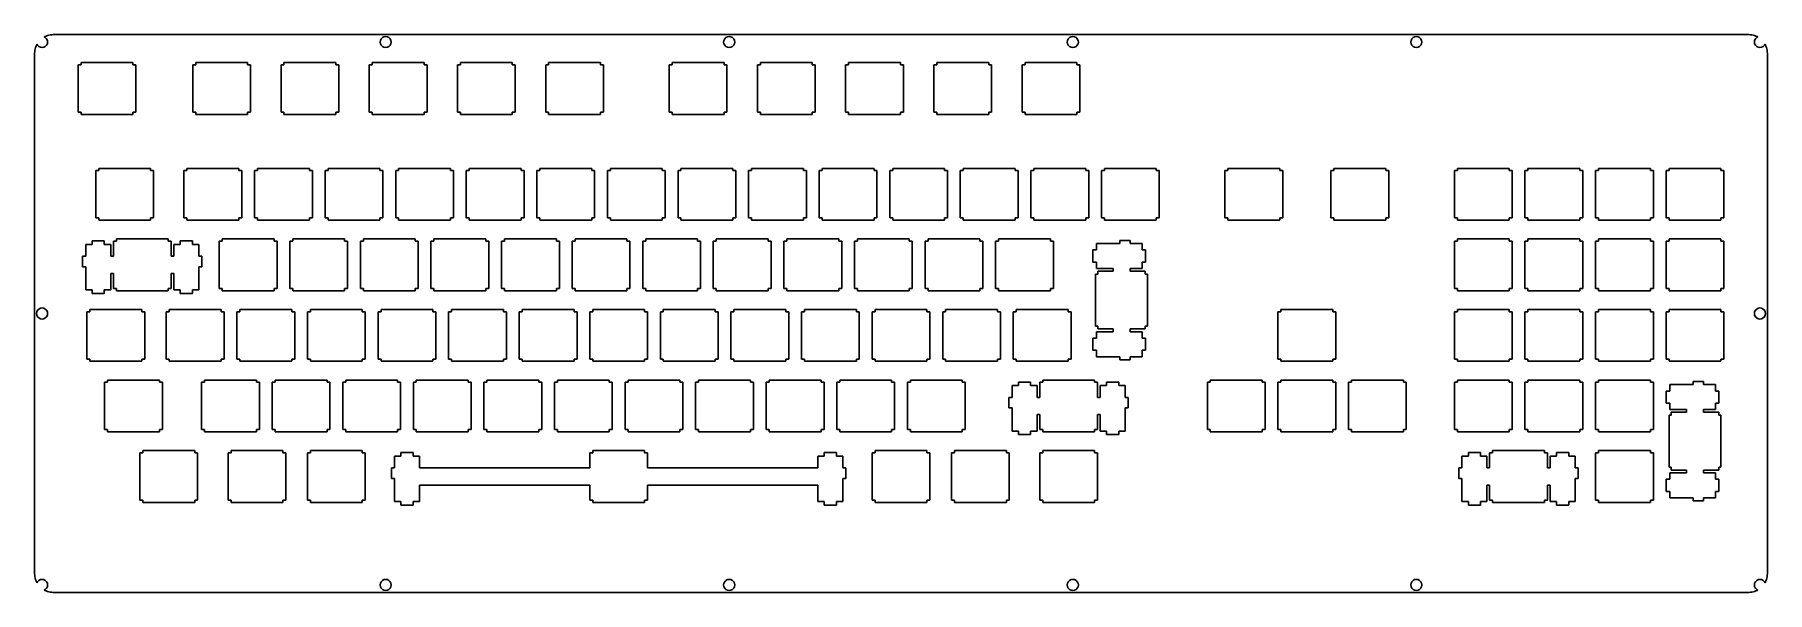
# Model space of a CAD drawing. Extents: x 0 to 468, y 0 to 151.
import ezdxf

# ---------------------------------------------------------------- set-up
doc = ezdxf.new("R2010")
doc.units = 0
doc.layers.get('0').update_dxf_attribs({"linetype": 'CONTINUOUS'})

msp = doc.modelspace()

# ---------------------------------------------------------------- linework, layer by layer
at = {"color": 0}
for p, q in [((2.67202, 150.264), (2.82498, 150.35)), ((2.97656, 150.107), (2.67202, 150.264)), ((2.82498, 150.35), (3.18189, 150.513)), ((3.30867, 149.775), (2.97656, 150.107)), ((3.18189, 150.513), (3.54983, 150.65)), ((3.52089, 149.357), (3.30867, 149.775)), ((3.54983, 150.65), (3.9274, 150.756)), ((3.9274, 150.756), (4.3119, 150.832)), ((4.3119, 150.832), (4.70186, 150.879)), ((4.70186, 150.879), (5.09598, 150.894)), ((5.09598, 150.894), (462.77, 150.894)), ((93.617, 149.775), (93.4036, 149.357)), ((93.9493, 150.107), (93.617, 149.775)), ((94.3666, 150.32), (93.9493, 150.107)), ((94.8312, 150.394), (94.3666, 150.32)), ((95.2941, 150.32), (94.8312, 150.394)), ((95.7118, 150.107), (95.2941, 150.32)), ((96.0438, 149.775), (95.7118, 150.107)), ((96.2561, 149.357), (96.0438, 149.775)), ((186.352, 149.775), (186.139, 149.357)), ((186.683, 150.107), (186.352, 149.775)), ((187.102, 150.32), (186.683, 150.107)), ((187.566, 150.394), (187.102, 150.32)), ((188.029, 150.32), (187.566, 150.394)), ((188.448, 150.107), (188.029, 150.32)), ((188.779, 149.775), (188.448, 150.107)), ((188.991, 149.357), (188.779, 149.775)), ((279.087, 149.775), (278.875, 149.357)), ((279.418, 150.107), (279.087, 149.775)), ((279.837, 150.32), (279.418, 150.107)), ((280.3, 150.394), (279.837, 150.32)), ((280.764, 150.32), (280.3, 150.394)), ((281.182, 150.107), (280.764, 150.32)), ((281.514, 149.775), (281.182, 150.107)), ((281.728, 149.357), (281.514, 149.775)), ((371.821, 149.775), (371.609, 149.357)), ((372.156, 150.107), (371.821, 149.775)), ((372.572, 150.32), (372.156, 150.107)), ((373.034, 150.394), (372.572, 150.32)), ((373.5, 150.32), (373.034, 150.394)), ((373.916, 150.107), (373.5, 150.32)), ((374.248, 149.775), (373.916, 150.107)), ((374.463, 149.357), (374.248, 149.775)), ((462.77, 150.894), (463.165, 150.879)), ((463.165, 150.879), (463.554, 150.832)), ((463.554, 150.832), (463.938, 150.756)), ((463.938, 150.756), (464.316, 150.65)), ((464.316, 150.65), (464.682, 150.513)), ((464.559, 149.775), (464.344, 149.357)), ((464.891, 150.107), (464.559, 149.775)), ((464.682, 150.513), (465.042, 150.35)), ((465.194, 150.264), (464.891, 150.107)), ((465.042, 150.35), (465.194, 150.264)), ((0.09508, 145.893), (0.11024, 146.287)), ((0.09508, 5.30821), (0.09508, 145.893)), ((0.11024, 146.287), (0.1571, 146.677)), ((0.1571, 146.677), (0.23289, 147.061)), ((0.23289, 147.061), (0.339, 147.439)), ((0.339, 147.439), (0.47542, 147.807)), ((0.47542, 147.807), (0.63941, 148.164)), ((0.63941, 148.164), (0.72485, 148.317)), ((0.72485, 148.317), (0.88194, 148.012)), ((0.88194, 148.012), (1.21405, 147.68)), ((1.21405, 147.68), (1.6316, 147.468)), ((1.6316, 147.468), (2.096, 147.394)), ((2.096, 147.394), (2.55902, 147.468)), ((2.55902, 147.468), (2.97656, 147.68)), ((2.97656, 147.68), (3.30867, 148.012)), ((3.30867, 148.012), (3.52089, 148.43)), ((3.5953, 148.893), (3.52089, 149.357)), ((3.52089, 148.43), (3.5953, 148.893)), ((93.4036, 149.357), (93.3305, 148.893)), ((93.3305, 148.893), (93.4036, 148.43)), ((93.4036, 148.43), (93.617, 148.012)), ((93.617, 148.012), (93.9493, 147.68)), ((93.9493, 147.68), (94.3666, 147.468)), ((94.3666, 147.468), (94.8312, 147.394)), ((94.8312, 147.394), (95.2941, 147.468)), ((95.2941, 147.468), (95.7118, 147.68)), ((95.7118, 147.68), (96.0438, 148.012)), ((96.0438, 148.012), (96.2561, 148.43)), ((96.3306, 148.893), (96.2561, 149.357)), ((96.2561, 148.43), (96.3306, 148.893)), ((186.139, 149.357), (186.066, 148.893)), ((186.066, 148.893), (186.139, 148.43)), ((186.139, 148.43), (186.352, 148.012)), ((186.352, 148.012), (186.683, 147.68)), ((186.683, 147.68), (187.102, 147.468)), ((187.102, 147.468), (187.566, 147.394)), ((187.566, 147.394), (188.029, 147.468)), ((188.029, 147.468), (188.448, 147.68)), ((188.448, 147.68), (188.779, 148.012)), ((188.779, 148.012), (188.991, 148.43)), ((189.066, 148.893), (188.991, 149.357)), ((188.991, 148.43), (189.066, 148.893)), ((278.875, 149.357), (278.801, 148.893)), ((278.801, 148.893), (278.875, 148.43)), ((278.875, 148.43), (279.087, 148.012)), ((279.087, 148.012), (279.418, 147.68)), ((279.418, 147.68), (279.837, 147.468)), ((279.837, 147.468), (280.3, 147.394)), ((280.3, 147.394), (280.764, 147.468)), ((280.764, 147.468), (281.182, 147.68)), ((281.182, 147.68), (281.514, 148.012)), ((281.514, 148.012), (281.728, 148.43)), ((281.801, 148.893), (281.728, 149.357)), ((281.728, 148.43), (281.801, 148.893)), ((371.609, 149.357), (371.535, 148.893)), ((371.535, 148.893), (371.609, 148.43)), ((371.609, 148.43), (371.821, 148.012)), ((371.821, 148.012), (372.156, 147.68)), ((372.156, 147.68), (372.572, 147.468)), ((372.572, 147.468), (373.034, 147.394)), ((373.034, 147.394), (373.5, 147.468)), ((373.5, 147.468), (373.916, 147.68)), ((373.916, 147.68), (374.248, 148.012)), ((374.248, 148.012), (374.463, 148.43)), ((374.537, 148.893), (374.463, 149.357)), ((374.463, 148.43), (374.537, 148.893)), ((464.344, 149.357), (464.273, 148.893)), ((464.273, 148.893), (464.344, 148.43)), ((464.344, 148.43), (464.559, 148.012)), ((464.559, 148.012), (464.891, 147.68)), ((464.891, 147.68), (465.307, 147.468)), ((465.307, 147.468), (465.773, 147.394)), ((465.773, 147.394), (466.235, 147.468)), ((466.235, 147.468), (466.651, 147.68)), ((466.651, 147.68), (466.983, 148.012)), ((466.983, 148.012), (467.141, 148.317)), ((467.141, 148.317), (467.226, 148.164)), ((467.226, 148.164), (467.392, 147.807)), ((467.392, 147.807), (467.526, 147.439)), ((467.526, 147.439), (467.632, 147.061)), ((467.632, 147.061), (467.709, 146.677)), ((467.709, 146.677), (467.755, 146.287)), ((467.755, 146.287), (467.769, 145.893)), ((467.769, 145.893), (467.769, 5.30684)), ((12.6201, 142.769), (11.8194, 142.769)), ((11.8194, 142.769), (11.8194, 129.97)), ((12.6201, 143.37), (12.6201, 142.769)), ((26.6209, 143.37), (12.6201, 143.37)), ((26.6209, 142.769), (26.6209, 143.37)), ((27.4188, 142.769), (26.6209, 142.769)), ((27.4188, 129.97), (27.4188, 142.769)), ((43.5762, 142.769), (42.7771, 142.769)), ((42.7771, 142.769), (42.7771, 129.97)), ((43.5762, 143.37), (43.5762, 142.769)), ((57.5758, 143.37), (43.5762, 143.37)), ((57.5758, 142.769), (57.5758, 143.37)), ((58.3766, 142.769), (57.5758, 142.769)), ((58.3766, 129.97), (58.3766, 142.769)), ((67.3887, 142.769), (66.5882, 142.769)), ((66.5882, 142.769), (66.5882, 129.97)), ((67.3887, 143.37), (67.3887, 142.769)), ((81.3883, 143.37), (67.3887, 143.37)), ((81.3883, 142.769), (81.3883, 143.37)), ((82.1891, 142.769), (81.3883, 142.769)), ((82.1891, 129.97), (82.1891, 142.769)), ((91.2012, 142.769), (90.4021, 142.769)), ((90.4021, 142.769), (90.4021, 129.97)), ((91.2012, 143.37), (91.2012, 142.769)), ((105.201, 143.37), (91.2012, 143.37)), ((105.201, 142.769), (105.201, 143.37)), ((106.002, 142.769), (105.201, 142.769)), ((106.002, 129.97), (106.002, 142.769)), ((115.014, 142.769), (114.213, 142.769)), ((114.213, 142.769), (114.213, 129.97)), ((115.014, 143.37), (115.014, 142.769)), ((129.013, 143.37), (115.014, 143.37)), ((129.013, 142.769), (129.013, 143.37)), ((129.814, 142.769), (129.013, 142.769)), ((129.814, 129.97), (129.814, 142.769)), ((138.826, 142.769), (138.027, 142.769)), ((138.027, 142.769), (138.027, 129.97)), ((138.826, 143.37), (138.826, 142.769)), ((152.826, 143.37), (138.826, 143.37)), ((152.826, 142.769), (152.826, 143.37)), ((153.627, 142.769), (152.826, 142.769)), ((153.627, 129.97), (153.627, 142.769)), ((172.164, 142.769), (171.363, 142.769)), ((171.363, 142.769), (171.363, 129.97)), ((172.164, 143.37), (172.164, 142.769)), ((186.163, 143.37), (172.164, 143.37)), ((186.163, 142.769), (186.163, 143.37)), ((186.964, 142.769), (186.163, 142.769)), ((186.964, 129.97), (186.964, 142.769)), ((195.976, 142.769), (195.177, 142.769)), ((195.177, 142.769), (195.177, 129.97)), ((195.976, 143.37), (195.976, 142.769)), ((209.976, 143.37), (195.976, 143.37)), ((209.976, 142.769), (209.976, 143.37)), ((210.777, 142.769), (209.976, 142.769)), ((210.777, 129.97), (210.777, 142.769)), ((219.789, 142.769), (218.988, 142.769)), ((218.988, 142.769), (218.988, 129.97)), ((219.789, 143.37), (219.789, 142.769)), ((233.788, 143.37), (219.789, 143.37)), ((233.788, 142.769), (233.788, 143.37)), ((234.589, 142.769), (233.788, 142.769)), ((234.589, 129.97), (234.589, 142.769)), ((243.601, 142.769), (242.802, 142.769)), ((242.802, 142.769), (242.802, 129.97)), ((243.601, 143.37), (243.601, 142.769)), ((257.601, 143.37), (243.601, 143.37)), ((257.601, 142.769), (257.601, 143.37)), ((258.402, 142.769), (257.601, 142.769)), ((258.402, 129.97), (258.402, 142.769)), ((267.414, 142.769), (266.613, 142.769)), ((266.613, 142.769), (266.613, 129.97)), ((267.414, 143.37), (267.414, 142.769)), ((281.413, 143.37), (267.414, 143.37)), ((281.413, 142.769), (281.413, 143.37)), ((282.214, 142.769), (281.413, 142.769)), ((282.214, 129.97), (282.214, 142.769)), ((11.8194, 129.97), (12.6201, 129.97)), ((12.6201, 129.97), (12.6201, 129.369)), ((12.6201, 129.369), (26.6209, 129.369)), ((26.6209, 129.369), (26.6209, 129.97)), ((26.6209, 129.97), (27.4188, 129.97)), ((42.7771, 129.97), (43.5762, 129.97)), ((43.5762, 129.97), (43.5762, 129.369)), ((43.5762, 129.369), (57.5758, 129.369)), ((57.5758, 129.369), (57.5758, 129.97)), ((57.5758, 129.97), (58.3766, 129.97)), ((66.5882, 129.97), (67.3887, 129.97)), ((67.3887, 129.97), (67.3887, 129.369)), ((67.3887, 129.369), (81.3883, 129.369)), ((81.3883, 129.369), (81.3883, 129.97)), ((81.3883, 129.97), (82.1891, 129.97)), ((90.4021, 129.97), (91.2012, 129.97)), ((91.2012, 129.97), (91.2012, 129.369)), ((91.2012, 129.369), (105.201, 129.369)), ((105.201, 129.369), (105.201, 129.97)), ((105.201, 129.97), (106.002, 129.97)), ((114.213, 129.97), (115.014, 129.97)), ((115.014, 129.97), (115.014, 129.369)), ((115.014, 129.369), (129.013, 129.369)), ((129.013, 129.369), (129.013, 129.97)), ((129.013, 129.97), (129.814, 129.97)), ((138.027, 129.97), (138.826, 129.97)), ((138.826, 129.97), (138.826, 129.369)), ((138.826, 129.369), (152.826, 129.369)), ((152.826, 129.369), (152.826, 129.97)), ((152.826, 129.97), (153.627, 129.97)), ((171.363, 129.97), (172.164, 129.97)), ((172.164, 129.97), (172.164, 129.369)), ((172.164, 129.369), (186.163, 129.369)), ((186.163, 129.369), (186.163, 129.97)), ((186.163, 129.97), (186.964, 129.97)), ((195.177, 129.97), (195.976, 129.97)), ((195.976, 129.97), (195.976, 129.369)), ((195.976, 129.369), (209.976, 129.369)), ((209.976, 129.369), (209.976, 129.97)), ((209.976, 129.97), (210.777, 129.97)), ((218.988, 129.97), (219.789, 129.97)), ((219.789, 129.97), (219.789, 129.369)), ((219.789, 129.369), (233.788, 129.369)), ((233.788, 129.369), (233.788, 129.97)), ((233.788, 129.97), (234.589, 129.97)), ((242.802, 129.97), (243.601, 129.97)), ((243.601, 129.97), (243.601, 129.369)), ((243.601, 129.369), (257.601, 129.369)), ((257.601, 129.369), (257.601, 129.97)), ((257.601, 129.97), (258.402, 129.97)), ((266.613, 129.97), (267.414, 129.97)), ((267.414, 129.97), (267.414, 129.369)), ((267.414, 129.369), (281.413, 129.369)), ((281.413, 129.369), (281.413, 129.97)), ((281.413, 129.97), (282.214, 129.97)), ((17.3826, 114.194), (16.5819, 114.194)), ((16.5819, 114.194), (16.5819, 101.393)), ((17.3826, 114.793), (17.3826, 114.194)), ((31.3821, 114.793), (17.3826, 114.793)), ((31.3821, 114.194), (31.3821, 114.793)), ((32.1827, 114.194), (31.3821, 114.194)), ((32.1827, 101.393), (32.1827, 114.194)), ((41.1949, 114.194), (40.3959, 114.194)), ((40.3959, 114.194), (40.3959, 101.393)), ((41.1949, 114.793), (41.1949, 114.194)), ((55.196, 114.793), (41.1949, 114.793)), ((55.196, 114.194), (55.196, 114.793)), ((55.9954, 114.194), (55.196, 114.194)), ((55.9954, 101.393), (55.9954, 114.194)), ((60.2449, 114.194), (59.4445, 114.194)), ((59.4445, 114.194), (59.4445, 101.393)), ((60.2449, 114.793), (60.2449, 114.194)), ((74.246, 114.793), (60.2449, 114.793)), ((74.246, 114.194), (74.246, 114.793)), ((75.0454, 114.194), (74.246, 114.194)), ((75.0454, 101.393), (75.0454, 114.194)), ((79.2949, 114.194), (78.4959, 114.194)), ((78.4959, 114.194), (78.4959, 101.393)), ((79.2949, 114.793), (79.2949, 114.194)), ((93.296, 114.793), (79.2949, 114.793)), ((93.296, 114.194), (93.296, 114.793)), ((94.0954, 114.194), (93.296, 114.194)), ((94.0954, 101.393), (94.0954, 114.194)), ((98.3449, 114.194), (97.5459, 114.194)), ((97.5459, 114.194), (97.5459, 101.393)), ((98.3449, 114.793), (98.3449, 114.194)), ((112.346, 114.793), (98.3449, 114.793)), ((112.346, 114.194), (112.346, 114.793)), ((113.145, 114.194), (112.346, 114.194)), ((113.145, 101.393), (113.145, 114.194)), ((117.395, 114.194), (116.596, 114.194)), ((116.596, 114.194), (116.596, 101.393)), ((117.395, 114.793), (117.395, 114.194)), ((131.396, 114.793), (117.395, 114.793)), ((131.396, 114.194), (131.396, 114.793)), ((132.195, 114.194), (131.396, 114.194)), ((132.195, 101.393), (132.195, 114.194)), ((136.445, 114.194), (135.646, 114.194)), ((135.646, 114.194), (135.646, 101.393)), ((136.445, 114.793), (136.445, 114.194)), ((150.446, 114.793), (136.445, 114.793)), ((150.446, 114.194), (150.446, 114.793)), ((151.245, 114.194), (150.446, 114.194)), ((151.245, 101.393), (151.245, 114.194)), ((155.495, 114.194), (154.696, 114.194)), ((154.696, 114.194), (154.696, 101.393)), ((155.495, 114.793), (155.495, 114.194)), ((169.496, 114.793), (155.495, 114.793)), ((169.496, 114.194), (169.496, 114.793)), ((170.295, 114.194), (169.496, 114.194)), ((170.295, 101.393), (170.295, 114.194)), ((174.545, 114.194), (173.746, 114.194)), ((173.746, 114.194), (173.746, 101.393)), ((174.545, 114.793), (174.545, 114.194)), ((188.546, 114.793), (174.545, 114.793)), ((188.546, 114.194), (188.546, 114.793)), ((189.345, 114.194), (188.546, 114.194)), ((189.345, 101.393), (189.345, 114.194)), ((193.595, 114.194), (192.796, 114.194)), ((192.796, 114.194), (192.796, 101.393)), ((193.595, 114.793), (193.595, 114.194)), ((207.596, 114.793), (193.595, 114.793)), ((207.596, 114.194), (207.596, 114.793)), ((208.395, 114.194), (207.596, 114.194)), ((208.395, 101.393), (208.395, 114.194)), ((212.645, 114.194), (211.846, 114.194)), ((211.846, 114.194), (211.846, 101.393)), ((212.645, 114.793), (212.645, 114.194)), ((226.646, 114.793), (212.645, 114.793)), ((226.646, 114.194), (226.646, 114.793)), ((227.445, 114.194), (226.646, 114.194)), ((227.445, 101.393), (227.445, 114.194)), ((231.695, 114.194), (230.896, 114.194)), ((230.896, 114.194), (230.896, 101.393)), ((231.695, 114.793), (231.695, 114.194)), ((245.696, 114.793), (231.695, 114.793)), ((245.696, 114.194), (245.696, 114.793)), ((246.495, 114.194), (245.696, 114.194)), ((246.495, 101.393), (246.495, 114.194)), ((250.745, 114.194), (249.946, 114.194)), ((249.946, 114.194), (249.946, 101.393)), ((250.745, 114.793), (250.745, 114.194)), ((264.746, 114.793), (250.745, 114.793)), ((264.746, 114.194), (264.746, 114.793)), ((265.545, 114.194), (264.746, 114.194)), ((265.545, 101.393), (265.545, 114.194)), ((269.795, 114.194), (268.996, 114.194)), ((268.996, 114.194), (268.996, 101.393)), ((269.795, 114.793), (269.795, 114.194)), ((283.796, 114.793), (269.795, 114.793)), ((283.796, 114.194), (283.796, 114.793)), ((284.595, 114.194), (283.796, 114.194)), ((284.595, 101.393), (284.595, 114.194)), ((288.845, 114.194), (288.046, 114.194)), ((288.046, 114.194), (288.046, 101.393)), ((288.845, 114.793), (288.845, 114.194)), ((302.846, 114.793), (288.845, 114.793)), ((302.846, 114.194), (302.846, 114.793)), ((303.645, 114.194), (302.846, 114.194)), ((303.645, 101.393), (303.645, 114.194)), ((322.182, 114.194), (321.382, 114.194)), ((321.382, 114.194), (321.382, 101.393)), ((322.182, 114.793), (322.182, 114.194)), ((336.182, 114.793), (322.182, 114.793)), ((336.182, 114.194), (336.182, 114.793)), ((336.983, 114.194), (336.182, 114.194)), ((336.983, 101.393), (336.983, 114.194)), ((350.757, 114.194), (349.957, 114.194)), ((349.957, 114.194), (349.957, 101.393)), ((350.757, 114.793), (350.757, 114.194)), ((364.758, 114.793), (350.757, 114.793)), ((364.758, 114.194), (364.758, 114.793)), ((365.559, 114.194), (364.758, 114.194)), ((365.559, 101.393), (365.559, 114.194)), ((384.094, 114.194), (383.297, 114.194)), ((383.297, 114.194), (383.297, 101.393)), ((384.094, 114.793), (384.094, 114.194)), ((398.096, 114.793), (384.094, 114.793)), ((398.096, 114.194), (398.096, 114.793)), ((398.896, 114.194), (398.096, 114.194)), ((398.896, 101.393), (398.896, 114.194)), ((403.144, 114.194), (402.347, 114.194)), ((402.347, 114.194), (402.347, 101.393)), ((403.144, 114.793), (403.144, 114.194)), ((417.146, 114.793), (403.144, 114.793)), ((417.146, 114.194), (417.146, 114.793)), ((417.946, 114.194), (417.146, 114.194)), ((417.946, 101.393), (417.946, 114.194)), ((422.194, 114.194), (421.397, 114.194)), ((421.397, 114.194), (421.397, 101.393)), ((422.194, 114.793), (422.194, 114.194)), ((436.196, 114.793), (422.194, 114.793)), ((436.196, 114.194), (436.196, 114.793)), ((436.996, 114.194), (436.196, 114.194)), ((436.996, 101.393), (436.996, 114.194)), ((441.244, 114.194), (440.447, 114.194)), ((440.447, 114.194), (440.447, 101.393)), ((441.244, 114.793), (441.244, 114.194)), ((455.246, 114.793), (441.244, 114.793)), ((455.246, 114.194), (455.246, 114.793)), ((456.046, 114.194), (455.246, 114.194)), ((456.046, 101.393), (456.046, 114.194)), ((16.5819, 101.393), (17.3826, 101.393)), ((17.3826, 101.393), (17.3826, 100.794)), ((17.3826, 100.794), (31.3821, 100.794)), ((31.3821, 100.794), (31.3821, 101.393)), ((31.3821, 101.393), (32.1827, 101.393)), ((40.3959, 101.393), (41.1949, 101.393)), ((41.1949, 101.393), (41.1949, 100.794)), ((41.1949, 100.794), (55.196, 100.794)), ((55.196, 100.794), (55.196, 101.393)), ((55.196, 101.393), (55.9954, 101.393)), ((59.4445, 101.393), (60.2449, 101.393)), ((60.2449, 101.393), (60.2449, 100.794)), ((60.2449, 100.794), (74.246, 100.794)), ((74.246, 100.794), (74.246, 101.393)), ((74.246, 101.393), (75.0454, 101.393)), ((78.4959, 101.393), (79.2949, 101.393)), ((79.2949, 101.393), (79.2949, 100.794)), ((79.2949, 100.794), (93.296, 100.794)), ((93.296, 100.794), (93.296, 101.393)), ((93.296, 101.393), (94.0954, 101.393)), ((97.5459, 101.393), (98.3449, 101.393)), ((98.3449, 101.393), (98.3449, 100.794)), ((98.3449, 100.794), (112.346, 100.794)), ((112.346, 100.794), (112.346, 101.393)), ((112.346, 101.393), (113.145, 101.393)), ((116.596, 101.393), (117.395, 101.393)), ((117.395, 101.393), (117.395, 100.794)), ((117.395, 100.794), (131.396, 100.794)), ((131.396, 100.794), (131.396, 101.393)), ((131.396, 101.393), (132.195, 101.393)), ((135.646, 101.393), (136.445, 101.393)), ((136.445, 101.393), (136.445, 100.794)), ((136.445, 100.794), (150.446, 100.794)), ((150.446, 100.794), (150.446, 101.393)), ((150.446, 101.393), (151.245, 101.393)), ((154.696, 101.393), (155.495, 101.393)), ((155.495, 101.393), (155.495, 100.794)), ((155.495, 100.794), (169.496, 100.794)), ((169.496, 100.794), (169.496, 101.393)), ((169.496, 101.393), (170.295, 101.393)), ((173.746, 101.393), (174.545, 101.393)), ((174.545, 101.393), (174.545, 100.794)), ((174.545, 100.794), (188.546, 100.794)), ((188.546, 100.794), (188.546, 101.393)), ((188.546, 101.393), (189.345, 101.393)), ((192.796, 101.393), (193.595, 101.393)), ((193.595, 101.393), (193.595, 100.794)), ((193.595, 100.794), (207.596, 100.794)), ((207.596, 100.794), (207.596, 101.393)), ((207.596, 101.393), (208.395, 101.393)), ((211.846, 101.393), (212.645, 101.393)), ((212.645, 101.393), (212.645, 100.794)), ((212.645, 100.794), (226.646, 100.794)), ((226.646, 100.794), (226.646, 101.393)), ((226.646, 101.393), (227.445, 101.393)), ((230.896, 101.393), (231.695, 101.393)), ((231.695, 101.393), (231.695, 100.794)), ((231.695, 100.794), (245.696, 100.794)), ((245.696, 100.794), (245.696, 101.393)), ((245.696, 101.393), (246.495, 101.393)), ((249.946, 101.393), (250.745, 101.393)), ((250.745, 101.393), (250.745, 100.794)), ((250.745, 100.794), (264.746, 100.794)), ((264.746, 100.794), (264.746, 101.393)), ((264.746, 101.393), (265.545, 101.393)), ((268.996, 101.393), (269.795, 101.393)), ((269.795, 101.393), (269.795, 100.794)), ((269.795, 100.794), (283.796, 100.794)), ((283.796, 100.794), (283.796, 101.393)), ((283.796, 101.393), (284.595, 101.393)), ((288.046, 101.393), (288.845, 101.393)), ((288.845, 101.393), (288.845, 100.794)), ((288.845, 100.794), (302.846, 100.794)), ((302.846, 100.794), (302.846, 101.393)), ((302.846, 101.393), (303.645, 101.393)), ((321.382, 101.393), (322.182, 101.393)), ((322.182, 101.393), (322.182, 100.794)), ((322.182, 100.794), (336.182, 100.794)), ((336.182, 100.794), (336.182, 101.393)), ((336.182, 101.393), (336.983, 101.393)), ((349.957, 101.393), (350.757, 101.393)), ((350.757, 101.393), (350.757, 100.794)), ((350.757, 100.794), (364.758, 100.794)), ((364.758, 100.794), (364.758, 101.393)), ((364.758, 101.393), (365.559, 101.393)), ((383.297, 101.393), (384.094, 101.393)), ((384.094, 101.393), (384.094, 100.794)), ((384.094, 100.794), (398.096, 100.794)), ((398.096, 100.794), (398.096, 101.393)), ((398.096, 101.393), (398.896, 101.393)), ((402.347, 101.393), (403.144, 101.393)), ((403.144, 101.393), (403.144, 100.794)), ((403.144, 100.794), (417.146, 100.794)), ((417.146, 100.794), (417.146, 101.393)), ((417.146, 101.393), (417.946, 101.393)), ((421.397, 101.393), (422.194, 101.393)), ((422.194, 101.393), (422.194, 100.794)), ((422.194, 100.794), (436.196, 100.794)), ((436.196, 100.794), (436.196, 101.393)), ((436.196, 101.393), (436.996, 101.393)), ((440.447, 101.393), (441.244, 101.393)), ((441.244, 101.393), (441.244, 100.794)), ((441.244, 100.794), (455.246, 100.794)), ((455.246, 100.794), (455.246, 101.393)), ((455.246, 101.393), (456.046, 101.393)), ((15.5939, 94.2728), (13.87, 94.2728)), ((13.87, 94.2728), (13.87, 91.0442)), ((18.8943, 95.1936), (15.5939, 95.1936)), ((15.5939, 95.1936), (15.5939, 94.2728)), ((18.8943, 94.2728), (18.8943, 95.1936)), ((20.621, 94.2728), (18.8943, 94.2728)), ((20.621, 91.0442), (20.621, 94.2728)), ((22.1451, 95.1438), (21.3444, 95.1438)), ((21.3444, 95.1438), (21.3444, 91.0442)), ((22.1451, 95.7432), (22.1451, 95.1438)), ((36.146, 95.7432), (22.1451, 95.7432)), ((36.146, 95.1438), (36.146, 95.7432)), ((36.9439, 95.1438), (36.146, 95.1438)), ((36.9439, 91.0442), (36.9439, 95.1438)), ((39.3954, 94.2728), (37.67, 94.2728)), ((37.67, 94.2728), (37.67, 91.0442)), ((42.6942, 95.1936), (39.3954, 95.1936)), ((39.3954, 95.1936), (39.3954, 94.2728)), ((42.6942, 94.2728), (42.6942, 95.1936)), ((44.4197, 94.2728), (42.6942, 94.2728)), ((44.4197, 91.0442), (44.4197, 94.2728)), ((50.7199, 95.1438), (49.9209, 95.1438)), ((49.9209, 95.1438), (49.9209, 82.3433)), ((50.7199, 95.7432), (50.7199, 95.1438)), ((64.721, 95.7432), (50.7199, 95.7432)), ((64.721, 95.1438), (64.721, 95.7432)), ((65.5204, 95.1438), (64.721, 95.1438)), ((65.5204, 82.3433), (65.5204, 95.1438)), ((69.7699, 95.1438), (68.9709, 95.1438)), ((68.9709, 95.1438), (68.9709, 82.3433)), ((69.7699, 95.7432), (69.7699, 95.1438)), ((83.771, 95.7432), (69.7699, 95.7432)), ((83.771, 95.1438), (83.771, 95.7432)), ((84.5704, 95.1438), (83.771, 95.1438)), ((84.5704, 82.3433), (84.5704, 95.1438)), ((88.8199, 95.1438), (88.0209, 95.1438)), ((88.0209, 95.1438), (88.0209, 82.3433)), ((88.8199, 95.7432), (88.8199, 95.1438)), ((102.821, 95.7432), (88.8199, 95.7432)), ((102.821, 95.1438), (102.821, 95.7432)), ((103.619, 95.1438), (102.821, 95.1438)), ((103.619, 82.3433), (103.619, 95.1438)), ((107.87, 95.1438), (107.071, 95.1438)), ((107.071, 95.1438), (107.071, 82.3433)), ((107.87, 95.7432), (107.87, 95.1438)), ((121.87, 95.7432), (107.87, 95.7432)), ((121.87, 95.1438), (121.87, 95.7432)), ((122.669, 95.1438), (121.87, 95.1438)), ((122.669, 82.3433), (122.669, 95.1438)), ((126.92, 95.1438), (126.119, 95.1438)), ((126.119, 95.1438), (126.119, 82.3433)), ((126.92, 95.7432), (126.92, 95.1438)), ((140.921, 95.7432), (126.92, 95.7432)), ((140.921, 95.1438), (140.921, 95.7432)), ((141.72, 95.1438), (140.921, 95.1438)), ((141.72, 82.3433), (141.72, 95.1438)), ((145.97, 95.1438), (145.171, 95.1438)), ((145.171, 95.1438), (145.171, 82.3433)), ((145.97, 95.7432), (145.97, 95.1438)), ((159.971, 95.7432), (145.97, 95.7432)), ((159.971, 95.1438), (159.971, 95.7432)), ((160.77, 95.1438), (159.971, 95.1438)), ((160.77, 82.3433), (160.77, 95.1438)), ((165.02, 95.1438), (164.221, 95.1438)), ((164.221, 95.1438), (164.221, 82.3433)), ((165.02, 95.7432), (165.02, 95.1438)), ((179.021, 95.7432), (165.02, 95.7432)), ((179.021, 95.1438), (179.021, 95.7432)), ((179.82, 95.1438), (179.021, 95.1438)), ((179.82, 82.3433), (179.82, 95.1438)), ((184.07, 95.1438), (183.271, 95.1438)), ((183.271, 95.1438), (183.271, 82.3433)), ((184.07, 95.7432), (184.07, 95.1438)), ((198.071, 95.7432), (184.07, 95.7432)), ((198.071, 95.1438), (198.071, 95.7432)), ((198.87, 95.1438), (198.071, 95.1438)), ((198.87, 82.3433), (198.87, 95.1438)), ((203.12, 95.1438), (202.321, 95.1438)), ((202.321, 95.1438), (202.321, 82.3433)), ((203.12, 95.7432), (203.12, 95.1438)), ((217.121, 95.7432), (203.12, 95.7432)), ((217.121, 95.1438), (217.121, 95.7432)), ((217.92, 95.1438), (217.121, 95.1438)), ((217.92, 82.3433), (217.92, 95.1438)), ((222.17, 95.1438), (221.371, 95.1438)), ((221.371, 95.1438), (221.371, 82.3433)), ((222.17, 95.7432), (222.17, 95.1438)), ((236.171, 95.7432), (222.17, 95.7432)), ((236.171, 95.1438), (236.171, 95.7432)), ((236.97, 95.1438), (236.171, 95.1438)), ((236.97, 82.3433), (236.97, 95.1438)), ((241.22, 95.1438), (240.421, 95.1438)), ((240.421, 95.1438), (240.421, 82.3433)), ((241.22, 95.7432), (241.22, 95.1438)), ((255.221, 95.7432), (241.22, 95.7432)), ((255.221, 95.1438), (255.221, 95.7432)), ((256.02, 95.1438), (255.221, 95.1438)), ((256.02, 82.3433), (256.02, 95.1438)), ((260.27, 95.1438), (259.471, 95.1438)), ((259.471, 95.1438), (259.471, 82.3433)), ((260.27, 95.7432), (260.27, 95.1438)), ((274.271, 95.7432), (260.27, 95.7432)), ((274.271, 95.1438), (274.271, 95.7432)), ((275.07, 95.1438), (274.271, 95.1438)), ((275.07, 82.3433), (275.07, 95.1438)), ((292.964, 94.4933), (286.694, 94.4933)), ((286.694, 94.4933), (286.694, 92.7682)), ((292.964, 95.3188), (292.964, 94.4933)), ((295.763, 95.3188), (292.964, 95.3188)), ((295.763, 94.4933), (295.763, 95.3188)), ((298.993, 94.4933), (295.763, 94.4933)), ((298.993, 92.7682), (298.993, 94.4933)), ((384.094, 95.1438), (383.297, 95.1438)), ((383.297, 95.1438), (383.297, 82.3433)), ((384.094, 95.7432), (384.094, 95.1438)), ((398.096, 95.7432), (384.094, 95.7432)), ((398.096, 95.1438), (398.096, 95.7432)), ((398.896, 95.1438), (398.096, 95.1438)), ((398.896, 82.3433), (398.896, 95.1438)), ((403.144, 95.1438), (402.347, 95.1438)), ((402.347, 95.1438), (402.347, 82.3433)), ((403.144, 95.7432), (403.144, 95.1438)), ((417.146, 95.7432), (403.144, 95.7432)), ((417.146, 95.1438), (417.146, 95.7432)), ((417.946, 95.1438), (417.146, 95.1438)), ((417.946, 82.3433), (417.946, 95.1438)), ((422.194, 95.1438), (421.397, 95.1438)), ((421.397, 95.1438), (421.397, 82.3433)), ((422.194, 95.7432), (422.194, 95.1438)), ((436.196, 95.7432), (422.194, 95.7432)), ((436.196, 95.1438), (436.196, 95.7432)), ((436.996, 95.1438), (436.196, 95.1438)), ((436.996, 82.3433), (436.996, 95.1438)), ((441.244, 95.1438), (440.447, 95.1438)), ((440.447, 95.1438), (440.447, 82.3433)), ((441.244, 95.7432), (441.244, 95.1438)), ((455.246, 95.7432), (441.244, 95.7432)), ((455.246, 95.1438), (455.246, 95.7432)), ((456.046, 95.1438), (455.246, 95.1438)), ((456.046, 82.3433), (456.046, 95.1438)), ((13.87, 91.0442), (13.0445, 91.0442)), ((13.0445, 91.0442), (13.0445, 88.2442)), ((21.3444, 91.0442), (20.621, 91.0442)), ((37.67, 91.0442), (36.9439, 91.0442)), ((45.2452, 91.0442), (44.4197, 91.0442)), ((45.2452, 88.2442), (45.2452, 91.0442)), ((286.694, 92.7682), (285.714, 92.7682)), ((285.714, 92.7682), (285.714, 89.4676)), ((285.714, 89.4676), (286.694, 89.4676)), ((286.694, 89.4676), (286.694, 87.744)), ((299.913, 92.7682), (298.993, 92.7682)), ((298.993, 87.744), (298.993, 89.4676)), ((298.993, 89.4676), (299.913, 89.4676)), ((299.913, 89.4676), (299.913, 92.7682)), ((13.0445, 88.2442), (13.87, 88.2442)), ((13.87, 88.2442), (13.87, 81.9739)), ((20.621, 81.9739), (20.621, 86.4429)), ((20.621, 86.4429), (21.3444, 86.4429)), ((21.3444, 86.4429), (21.3444, 82.3433)), ((36.9439, 82.3433), (36.9439, 86.4429)), ((36.9439, 86.4429), (37.67, 86.4429)), ((37.67, 86.4429), (37.67, 81.9739)), ((44.4197, 81.9739), (44.4197, 88.2442)), ((44.4197, 88.2442), (45.2452, 88.2442)), ((287.063, 86.2182), (286.464, 86.2182)), ((286.464, 86.2182), (286.464, 72.2189)), ((286.694, 87.744), (291.163, 87.744)), ((291.163, 87.019), (287.063, 87.019)), ((287.063, 87.019), (287.063, 86.2182)), ((291.163, 87.744), (291.163, 87.019)), ((295.763, 87.019), (295.763, 87.744)), ((295.763, 87.744), (298.993, 87.744)), ((299.864, 87.019), (295.763, 87.019)), ((299.864, 86.2182), (299.864, 87.019)), ((300.463, 86.2182), (299.864, 86.2182)), ((300.463, 72.2189), (300.463, 86.2182)), ((13.87, 81.9739), (15.5939, 81.9739)), ((15.5939, 81.9739), (15.5939, 80.9928)), ((15.5939, 80.9928), (18.8943, 80.9928)), ((18.8943, 80.9928), (18.8943, 81.9739)), ((18.8943, 81.9739), (20.621, 81.9739)), ((21.3444, 82.3433), (22.1451, 82.3433)), ((22.1451, 82.3433), (22.1451, 81.7439)), ((22.1451, 81.7439), (36.146, 81.7439)), ((36.146, 81.7439), (36.146, 82.3433)), ((36.146, 82.3433), (36.9439, 82.3433)), ((37.67, 81.9739), (39.3954, 81.9739)), ((39.3954, 81.9739), (39.3954, 80.9928)), ((39.3954, 80.9928), (42.6942, 80.9928)), ((42.6942, 80.9928), (42.6942, 81.9739)), ((42.6942, 81.9739), (44.4197, 81.9739)), ((49.9209, 82.3433), (50.7199, 82.3433)), ((50.7199, 82.3433), (50.7199, 81.7439)), ((50.7199, 81.7439), (64.721, 81.7439)), ((64.721, 81.7439), (64.721, 82.3433)), ((64.721, 82.3433), (65.5204, 82.3433)), ((68.9709, 82.3433), (69.7699, 82.3433)), ((69.7699, 82.3433), (69.7699, 81.7439)), ((69.7699, 81.7439), (83.771, 81.7439)), ((83.771, 81.7439), (83.771, 82.3433)), ((83.771, 82.3433), (84.5704, 82.3433)), ((88.0209, 82.3433), (88.8199, 82.3433)), ((88.8199, 82.3433), (88.8199, 81.7439)), ((88.8199, 81.7439), (102.821, 81.7439)), ((102.821, 81.7439), (102.821, 82.3433)), ((102.821, 82.3433), (103.619, 82.3433)), ((107.071, 82.3433), (107.87, 82.3433)), ((107.87, 82.3433), (107.87, 81.7439)), ((107.87, 81.7439), (121.87, 81.7439)), ((121.87, 81.7439), (121.87, 82.3433)), ((121.87, 82.3433), (122.669, 82.3433)), ((126.119, 82.3433), (126.92, 82.3433)), ((126.92, 82.3433), (126.92, 81.7439)), ((126.92, 81.7439), (140.921, 81.7439)), ((140.921, 81.7439), (140.921, 82.3433)), ((140.921, 82.3433), (141.72, 82.3433)), ((145.171, 82.3433), (145.97, 82.3433)), ((145.97, 82.3433), (145.97, 81.7439)), ((145.97, 81.7439), (159.971, 81.7439)), ((159.971, 81.7439), (159.971, 82.3433)), ((159.971, 82.3433), (160.77, 82.3433)), ((164.221, 82.3433), (165.02, 82.3433)), ((165.02, 82.3433), (165.02, 81.7439)), ((165.02, 81.7439), (179.021, 81.7439)), ((179.021, 81.7439), (179.021, 82.3433)), ((179.021, 82.3433), (179.82, 82.3433)), ((183.271, 82.3433), (184.07, 82.3433)), ((184.07, 82.3433), (184.07, 81.7439)), ((184.07, 81.7439), (198.071, 81.7439)), ((198.071, 81.7439), (198.071, 82.3433)), ((198.071, 82.3433), (198.87, 82.3433)), ((202.321, 82.3433), (203.12, 82.3433)), ((203.12, 82.3433), (203.12, 81.7439)), ((203.12, 81.7439), (217.121, 81.7439)), ((217.121, 81.7439), (217.121, 82.3433)), ((217.121, 82.3433), (217.92, 82.3433)), ((221.371, 82.3433), (222.17, 82.3433)), ((222.17, 82.3433), (222.17, 81.7439)), ((222.17, 81.7439), (236.171, 81.7439)), ((236.171, 81.7439), (236.171, 82.3433)), ((236.171, 82.3433), (236.97, 82.3433)), ((240.421, 82.3433), (241.22, 82.3433)), ((241.22, 82.3433), (241.22, 81.7439)), ((241.22, 81.7439), (255.221, 81.7439)), ((255.221, 81.7439), (255.221, 82.3433)), ((255.221, 82.3433), (256.02, 82.3433)), ((259.471, 82.3433), (260.27, 82.3433)), ((260.27, 82.3433), (260.27, 81.7439)), ((260.27, 81.7439), (274.271, 81.7439)), ((274.271, 81.7439), (274.271, 82.3433)), ((274.271, 82.3433), (275.07, 82.3433)), ((383.297, 82.3433), (384.094, 82.3433)), ((384.094, 82.3433), (384.094, 81.7439)), ((384.094, 81.7439), (398.096, 81.7439)), ((398.096, 81.7439), (398.096, 82.3433)), ((398.096, 82.3433), (398.896, 82.3433)), ((402.347, 82.3433), (403.144, 82.3433)), ((403.144, 82.3433), (403.144, 81.7439)), ((403.144, 81.7439), (417.146, 81.7439)), ((417.146, 81.7439), (417.146, 82.3433)), ((417.146, 82.3433), (417.946, 82.3433)), ((421.397, 82.3433), (422.194, 82.3433)), ((422.194, 82.3433), (422.194, 81.7439)), ((422.194, 81.7439), (436.196, 81.7439)), ((436.196, 81.7439), (436.196, 82.3433)), ((436.196, 82.3433), (436.996, 82.3433)), ((440.447, 82.3433), (441.244, 82.3433)), ((441.244, 82.3433), (441.244, 81.7439)), ((441.244, 81.7439), (455.246, 81.7439)), ((455.246, 81.7439), (455.246, 82.3433)), ((455.246, 82.3433), (456.046, 82.3433)), ((0.66835, 76.0649), (0.59531, 75.6006)), ((0.59531, 75.6006), (0.66835, 75.1374)), ((0.88194, 76.4826), (0.66835, 76.0649)), ((0.66835, 75.1374), (0.88194, 74.7201)), ((1.21405, 76.8145), (0.88194, 76.4826)), ((1.6316, 77.0269), (1.21405, 76.8145)), ((2.096, 77.0999), (1.6316, 77.0269)), ((2.55902, 77.0269), (2.096, 77.0999)), ((2.97656, 76.8145), (2.55902, 77.0269)), ((3.30867, 76.4826), (2.97656, 76.8145)), ((3.52089, 76.0649), (3.30867, 76.4826)), ((3.30867, 74.7201), (3.52089, 75.1374)), ((3.5953, 75.6006), (3.52089, 76.0649)), ((3.52089, 75.1374), (3.5953, 75.6006)), ((15.0013, 76.0938), (14.2021, 76.0938)), ((14.2021, 76.0938), (14.2021, 63.2933)), ((15.0013, 76.6932), (15.0013, 76.0938)), ((29.0008, 76.6932), (15.0013, 76.6932)), ((29.0008, 76.0938), (29.0008, 76.6932)), ((29.8015, 76.0938), (29.0008, 76.0938)), ((29.8015, 63.2933), (29.8015, 76.0938)), ((36.4324, 76.0938), (35.632, 76.0938)), ((35.632, 76.0938), (35.632, 63.2933)), ((36.4324, 76.6932), (36.4324, 76.0938)), ((50.4321, 76.6932), (36.4324, 76.6932)), ((50.4321, 76.0938), (50.4321, 76.6932)), ((51.2329, 76.0938), (50.4321, 76.0938)), ((51.2329, 63.2933), (51.2329, 76.0938)), ((55.4824, 76.0938), (54.682, 76.0938)), ((54.682, 76.0938), (54.682, 63.2933)), ((55.4824, 76.6932), (55.4824, 76.0938)), ((69.4821, 76.6932), (55.4824, 76.6932)), ((69.4821, 76.0938), (69.4821, 76.6932)), ((70.2829, 76.0938), (69.4821, 76.0938)), ((70.2829, 63.2933), (70.2829, 76.0938)), ((74.5324, 76.0938), (73.732, 76.0938)), ((73.732, 76.0938), (73.732, 63.2933)), ((74.5324, 76.6932), (74.5324, 76.0938)), ((88.5321, 76.6932), (74.5324, 76.6932)), ((88.5321, 76.0938), (88.5321, 76.6932)), ((89.3329, 76.0938), (88.5321, 76.0938)), ((89.3329, 63.2933), (89.3329, 76.0938)), ((93.5824, 76.0938), (92.782, 76.0938)), ((92.782, 76.0938), (92.782, 63.2933)), ((93.5824, 76.6932), (93.5824, 76.0938)), ((107.582, 76.6932), (93.5824, 76.6932)), ((107.582, 76.0938), (107.582, 76.6932)), ((108.383, 76.0938), (107.582, 76.0938)), ((108.383, 63.2933), (108.383, 76.0938)), ((112.632, 76.0938), (111.832, 76.0938)), ((111.832, 76.0938), (111.832, 63.2933)), ((112.632, 76.6932), (112.632, 76.0938)), ((126.632, 76.6932), (112.632, 76.6932)), ((126.632, 76.0938), (126.632, 76.6932)), ((127.433, 76.0938), (126.632, 76.0938)), ((127.433, 63.2933), (127.433, 76.0938)), ((131.682, 76.0938), (130.882, 76.0938)), ((130.882, 76.0938), (130.882, 63.2933)), ((131.682, 76.6932), (131.682, 76.0938)), ((145.682, 76.6932), (131.682, 76.6932)), ((145.682, 76.0938), (145.682, 76.6932)), ((146.483, 76.0938), (145.682, 76.0938)), ((146.483, 63.2933), (146.483, 76.0938)), ((150.732, 76.0938), (149.932, 76.0938)), ((149.932, 76.0938), (149.932, 63.2933)), ((150.732, 76.6932), (150.732, 76.0938)), ((164.732, 76.6932), (150.732, 76.6932)), ((164.732, 76.0938), (164.732, 76.6932)), ((165.533, 76.0938), (164.732, 76.0938)), ((165.533, 63.2933), (165.533, 76.0938)), ((169.782, 76.0938), (168.982, 76.0938)), ((168.982, 76.0938), (168.982, 63.2933)), ((169.782, 76.6932), (169.782, 76.0938)), ((183.782, 76.6932), (169.782, 76.6932)), ((183.782, 76.0938), (183.782, 76.6932)), ((184.583, 76.0938), (183.782, 76.0938)), ((184.583, 63.2933), (184.583, 76.0938)), ((188.832, 76.0938), (188.032, 76.0938)), ((188.032, 76.0938), (188.032, 63.2933)), ((188.832, 76.6932), (188.832, 76.0938)), ((202.832, 76.6932), (188.832, 76.6932)), ((202.832, 76.0938), (202.832, 76.6932)), ((203.633, 76.0938), (202.832, 76.0938)), ((203.633, 63.2933), (203.633, 76.0938)), ((207.882, 76.0938), (207.082, 76.0938)), ((207.082, 76.0938), (207.082, 63.2933)), ((207.882, 76.6932), (207.882, 76.0938)), ((221.882, 76.6932), (207.882, 76.6932)), ((221.882, 76.0938), (221.882, 76.6932)), ((222.683, 76.0938), (221.882, 76.0938)), ((222.683, 63.2933), (222.683, 76.0938)), ((226.932, 76.0938), (226.132, 76.0938)), ((226.132, 76.0938), (226.132, 63.2933)), ((226.932, 76.6932), (226.932, 76.0938)), ((240.932, 76.6932), (226.932, 76.6932)), ((240.932, 76.0938), (240.932, 76.6932)), ((241.733, 76.0938), (240.932, 76.0938)), ((241.733, 63.2933), (241.733, 76.0938)), ((245.982, 76.0938), (245.182, 76.0938)), ((245.182, 76.0938), (245.182, 63.2933)), ((245.982, 76.6932), (245.982, 76.0938)), ((259.982, 76.6932), (245.982, 76.6932)), ((259.982, 76.0938), (259.982, 76.6932)), ((260.783, 76.0938), (259.982, 76.0938)), ((260.783, 63.2933), (260.783, 76.0938)), ((265.032, 76.0938), (264.232, 76.0938)), ((264.232, 76.0938), (264.232, 63.2933)), ((265.032, 76.6932), (265.032, 76.0938)), ((279.032, 76.6932), (265.032, 76.6932)), ((279.032, 76.0938), (279.032, 76.6932)), ((279.833, 76.0938), (279.032, 76.0938)), ((279.833, 63.2933), (279.833, 76.0938)), ((336.47, 76.0938), (335.671, 76.0938)), ((335.671, 76.0938), (335.671, 63.2933)), ((336.47, 76.6932), (336.47, 76.0938)), ((350.471, 76.6932), (336.47, 76.6932)), ((350.471, 76.0938), (350.471, 76.6932)), ((351.27, 76.0938), (350.471, 76.0938)), ((351.27, 63.2933), (351.27, 76.0938)), ((384.094, 76.0938), (383.297, 76.0938)), ((383.297, 76.0938), (383.297, 63.2933)), ((384.094, 76.6932), (384.094, 76.0938)), ((398.096, 76.6932), (384.094, 76.6932)), ((398.096, 76.0938), (398.096, 76.6932)), ((398.896, 76.0938), (398.096, 76.0938)), ((398.896, 63.2933), (398.896, 76.0938)), ((403.144, 76.0938), (402.347, 76.0938)), ((402.347, 76.0938), (402.347, 63.2933)), ((403.144, 76.6932), (403.144, 76.0938)), ((417.146, 76.6932), (403.144, 76.6932)), ((417.146, 76.0938), (417.146, 76.6932)), ((417.946, 76.0938), (417.146, 76.0938)), ((417.946, 63.2933), (417.946, 76.0938)), ((422.194, 76.0938), (421.397, 76.0938)), ((421.397, 76.0938), (421.397, 63.2933)), ((422.194, 76.6932), (422.194, 76.0938)), ((436.196, 76.6932), (422.194, 76.6932)), ((436.196, 76.0938), (436.196, 76.6932)), ((436.996, 76.0938), (436.196, 76.0938)), ((436.996, 63.2933), (436.996, 76.0938)), ((441.244, 76.0938), (440.447, 76.0938)), ((440.447, 76.0938), (440.447, 63.2933)), ((441.244, 76.6932), (441.244, 76.0938)), ((455.246, 76.6932), (441.244, 76.6932)), ((455.246, 76.0938), (455.246, 76.6932)), ((456.046, 76.0938), (455.246, 76.0938)), ((456.046, 63.2933), (456.046, 76.0938)), ((464.344, 76.0649), (464.273, 75.6006)), ((464.273, 75.6006), (464.344, 75.1374)), ((464.559, 76.4826), (464.344, 76.0649)), ((464.344, 75.1374), (464.559, 74.7201)), ((464.891, 76.8145), (464.559, 76.4826)), ((465.307, 77.0269), (464.891, 76.8145)), ((465.773, 77.0999), (465.307, 77.0269)), ((466.235, 77.0269), (465.773, 77.0999)), ((466.651, 76.8145), (466.235, 77.0269)), ((466.983, 76.4826), (466.651, 76.8145)), ((467.198, 76.0649), (466.983, 76.4826)), ((466.983, 74.7201), (467.198, 75.1374)), ((467.272, 75.6006), (467.198, 76.0649)), ((467.198, 75.1374), (467.272, 75.6006)), ((0.88194, 74.7201), (1.21405, 74.3878)), ((1.21405, 74.3878), (1.6316, 74.1743)), ((1.6316, 74.1743), (2.096, 74.0999)), ((2.096, 74.0999), (2.55902, 74.1743)), ((2.55902, 74.1743), (2.97656, 74.3878)), ((2.97656, 74.3878), (3.30867, 74.7201)), ((286.464, 72.2189), (287.063, 72.2189)), ((291.163, 70.6935), (286.694, 70.6935)), ((286.694, 70.6935), (286.694, 68.9681)), ((287.063, 72.2189), (287.063, 71.4181)), ((287.063, 71.4181), (291.163, 71.4181)), ((291.163, 71.4181), (291.163, 70.6935)), ((295.763, 70.6935), (295.763, 71.4181)), ((295.763, 71.4181), (299.864, 71.4181)), ((298.993, 70.6935), (295.763, 70.6935)), ((298.993, 68.9681), (298.993, 70.6935)), ((299.864, 71.4181), (299.864, 72.2189)), ((299.864, 72.2189), (300.463, 72.2189)), ((464.559, 74.7201), (464.891, 74.3878)), ((464.891, 74.3878), (465.307, 74.1743)), ((465.307, 74.1743), (465.773, 74.0999)), ((465.773, 74.0999), (466.235, 74.1743)), ((466.235, 74.1743), (466.651, 74.3878)), ((466.651, 74.3878), (466.983, 74.7201)), ((286.694, 68.9681), (285.714, 68.9681)), ((285.714, 68.9681), (285.714, 65.6689)), ((285.714, 65.6689), (286.694, 65.6689)), ((286.694, 65.6689), (286.694, 63.9438)), ((299.913, 68.9681), (298.993, 68.9681)), ((298.993, 63.9438), (298.993, 65.6689)), ((298.993, 65.6689), (299.913, 65.6689)), ((299.913, 65.6689), (299.913, 68.9681)), ((14.2021, 63.2933), (15.0013, 63.2933)), ((15.0013, 63.2933), (15.0013, 62.6939)), ((15.0013, 62.6939), (29.0008, 62.6939)), ((29.0008, 62.6939), (29.0008, 63.2933)), ((29.0008, 63.2933), (29.8015, 63.2933)), ((35.632, 63.2933), (36.4324, 63.2933)), ((36.4324, 63.2933), (36.4324, 62.6939)), ((36.4324, 62.6939), (50.4321, 62.6939)), ((50.4321, 62.6939), (50.4321, 63.2933)), ((50.4321, 63.2933), (51.2329, 63.2933)), ((54.682, 63.2933), (55.4824, 63.2933)), ((55.4824, 63.2933), (55.4824, 62.6939)), ((55.4824, 62.6939), (69.4821, 62.6939)), ((69.4821, 62.6939), (69.4821, 63.2933)), ((69.4821, 63.2933), (70.2829, 63.2933)), ((73.732, 63.2933), (74.5324, 63.2933)), ((74.5324, 63.2933), (74.5324, 62.6939)), ((74.5324, 62.6939), (88.5321, 62.6939)), ((88.5321, 62.6939), (88.5321, 63.2933)), ((88.5321, 63.2933), (89.3329, 63.2933)), ((92.782, 63.2933), (93.5824, 63.2933)), ((93.5824, 63.2933), (93.5824, 62.6939)), ((93.5824, 62.6939), (107.582, 62.6939)), ((107.582, 62.6939), (107.582, 63.2933)), ((107.582, 63.2933), (108.383, 63.2933)), ((111.832, 63.2933), (112.632, 63.2933)), ((112.632, 63.2933), (112.632, 62.6939)), ((112.632, 62.6939), (126.632, 62.6939)), ((126.632, 62.6939), (126.632, 63.2933)), ((126.632, 63.2933), (127.433, 63.2933)), ((130.882, 63.2933), (131.682, 63.2933)), ((131.682, 63.2933), (131.682, 62.6939)), ((131.682, 62.6939), (145.682, 62.6939)), ((145.682, 62.6939), (145.682, 63.2933)), ((145.682, 63.2933), (146.483, 63.2933)), ((149.932, 63.2933), (150.732, 63.2933)), ((150.732, 63.2933), (150.732, 62.6939)), ((150.732, 62.6939), (164.732, 62.6939)), ((164.732, 62.6939), (164.732, 63.2933)), ((164.732, 63.2933), (165.533, 63.2933)), ((168.982, 63.2933), (169.782, 63.2933)), ((169.782, 63.2933), (169.782, 62.6939)), ((169.782, 62.6939), (183.782, 62.6939)), ((183.782, 62.6939), (183.782, 63.2933)), ((183.782, 63.2933), (184.583, 63.2933)), ((188.032, 63.2933), (188.832, 63.2933)), ((188.832, 63.2933), (188.832, 62.6939)), ((188.832, 62.6939), (202.832, 62.6939)), ((202.832, 62.6939), (202.832, 63.2933)), ((202.832, 63.2933), (203.633, 63.2933)), ((207.082, 63.2933), (207.882, 63.2933)), ((207.882, 63.2933), (207.882, 62.6939)), ((207.882, 62.6939), (221.882, 62.6939)), ((221.882, 62.6939), (221.882, 63.2933)), ((221.882, 63.2933), (222.683, 63.2933)), ((226.132, 63.2933), (226.932, 63.2933)), ((226.932, 63.2933), (226.932, 62.6939)), ((226.932, 62.6939), (240.932, 62.6939)), ((240.932, 62.6939), (240.932, 63.2933)), ((240.932, 63.2933), (241.733, 63.2933)), ((245.182, 63.2933), (245.982, 63.2933)), ((245.982, 63.2933), (245.982, 62.6939)), ((245.982, 62.6939), (259.982, 62.6939)), ((259.982, 62.6939), (259.982, 63.2933)), ((259.982, 63.2933), (260.783, 63.2933)), ((264.232, 63.2933), (265.032, 63.2933)), ((265.032, 63.2933), (265.032, 62.6939)), ((265.032, 62.6939), (279.032, 62.6939)), ((279.032, 62.6939), (279.032, 63.2933)), ((279.032, 63.2933), (279.833, 63.2933)), ((286.694, 63.9438), (292.964, 63.9438)), ((292.964, 63.9438), (292.964, 63.1183)), ((292.964, 63.1183), (295.763, 63.1183)), ((295.763, 63.1183), (295.763, 63.9438)), ((295.763, 63.9438), (298.993, 63.9438)), ((335.671, 63.2933), (336.47, 63.2933)), ((336.47, 63.2933), (336.47, 62.6939)), ((336.47, 62.6939), (350.471, 62.6939)), ((350.471, 62.6939), (350.471, 63.2933)), ((350.471, 63.2933), (351.27, 63.2933)), ((383.297, 63.2933), (384.094, 63.2933)), ((384.094, 63.2933), (384.094, 62.6939)), ((384.094, 62.6939), (398.096, 62.6939)), ((398.096, 62.6939), (398.096, 63.2933)), ((398.096, 63.2933), (398.896, 63.2933)), ((402.347, 63.2933), (403.144, 63.2933)), ((403.144, 63.2933), (403.144, 62.6939)), ((403.144, 62.6939), (417.146, 62.6939)), ((417.146, 62.6939), (417.146, 63.2933)), ((417.146, 63.2933), (417.946, 63.2933)), ((421.397, 63.2933), (422.194, 63.2933)), ((422.194, 63.2933), (422.194, 62.6939)), ((422.194, 62.6939), (436.196, 62.6939)), ((436.196, 62.6939), (436.196, 63.2933)), ((436.196, 63.2933), (436.996, 63.2933)), ((440.447, 63.2933), (441.244, 63.2933)), ((441.244, 63.2933), (441.244, 62.6939)), ((441.244, 62.6939), (455.246, 62.6939)), ((455.246, 62.6939), (455.246, 63.2933)), ((455.246, 63.2933), (456.046, 63.2933)), ((19.7638, 57.0438), (18.9632, 57.0438)), ((18.9632, 57.0438), (18.9632, 44.2433)), ((19.7638, 57.6432), (19.7638, 57.0438)), ((33.7633, 57.6432), (19.7638, 57.6432)), ((33.7633, 57.0438), (33.7633, 57.6432)), ((34.564, 57.0438), (33.7633, 57.0438)), ((34.564, 44.2433), (34.564, 57.0438)), ((45.9574, 57.0438), (45.157, 57.0438)), ((45.157, 57.0438), (45.157, 44.2433)), ((45.9574, 57.6432), (45.9574, 57.0438)), ((59.9571, 57.6432), (45.9574, 57.6432)), ((59.9571, 57.0438), (59.9571, 57.6432)), ((60.7579, 57.0438), (59.9571, 57.0438)), ((60.7579, 44.2433), (60.7579, 57.0438)), ((65.0074, 57.0438), (64.207, 57.0438)), ((64.207, 57.0438), (64.207, 44.2433)), ((65.0074, 57.6432), (65.0074, 57.0438)), ((79.0071, 57.6432), (65.0074, 57.6432)), ((79.0071, 57.0438), (79.0071, 57.6432)), ((79.8079, 57.0438), (79.0071, 57.0438)), ((79.8079, 44.2433), (79.8079, 57.0438)), ((84.0574, 57.0438), (83.257, 57.0438)), ((83.257, 57.0438), (83.257, 44.2433)), ((84.0574, 57.6432), (84.0574, 57.0438)), ((98.0571, 57.6432), (84.0574, 57.6432)), ((98.0571, 57.0438), (98.0571, 57.6432)), ((98.8579, 57.0438), (98.0571, 57.0438)), ((98.8579, 44.2433), (98.8579, 57.0438)), ((103.107, 57.0438), (102.307, 57.0438)), ((102.307, 57.0438), (102.307, 44.2433)), ((103.107, 57.6432), (103.107, 57.0438)), ((117.107, 57.6432), (103.107, 57.6432)), ((117.107, 57.0438), (117.107, 57.6432)), ((117.908, 57.0438), (117.107, 57.0438)), ((117.908, 44.2433), (117.908, 57.0438)), ((122.157, 57.0438), (121.357, 57.0438)), ((121.357, 57.0438), (121.357, 44.2433)), ((122.157, 57.6432), (122.157, 57.0438)), ((136.157, 57.6432), (122.157, 57.6432)), ((136.157, 57.0438), (136.157, 57.6432)), ((136.958, 57.0438), (136.157, 57.0438)), ((136.958, 44.2433), (136.958, 57.0438)), ((141.207, 57.0438), (140.407, 57.0438)), ((140.407, 57.0438), (140.407, 44.2433)), ((141.207, 57.6432), (141.207, 57.0438)), ((155.207, 57.6432), (141.207, 57.6432)), ((155.207, 57.0438), (155.207, 57.6432)), ((156.008, 57.0438), (155.207, 57.0438)), ((156.008, 44.2433), (156.008, 57.0438)), ((160.257, 57.0438), (159.457, 57.0438)), ((159.457, 57.0438), (159.457, 44.2433)), ((160.257, 57.6432), (160.257, 57.0438)), ((174.257, 57.6432), (160.257, 57.6432)), ((174.257, 57.0438), (174.257, 57.6432)), ((175.058, 57.0438), (174.257, 57.0438)), ((175.058, 44.2433), (175.058, 57.0438)), ((179.307, 57.0438), (178.507, 57.0438)), ((178.507, 57.0438), (178.507, 44.2433)), ((179.307, 57.6432), (179.307, 57.0438)), ((193.307, 57.6432), (179.307, 57.6432)), ((193.307, 57.0438), (193.307, 57.6432)), ((194.108, 57.0438), (193.307, 57.0438)), ((194.108, 44.2433), (194.108, 57.0438)), ((198.357, 57.0438), (197.557, 57.0438)), ((197.557, 57.0438), (197.557, 44.2433)), ((198.357, 57.6432), (198.357, 57.0438)), ((212.357, 57.6432), (198.357, 57.6432)), ((212.357, 57.0438), (212.357, 57.6432)), ((213.158, 57.0438), (212.357, 57.0438)), ((213.158, 44.2433), (213.158, 57.0438)), ((217.407, 57.0438), (216.607, 57.0438)), ((216.607, 57.0438), (216.607, 44.2433)), ((217.407, 57.6432), (217.407, 57.0438)), ((231.407, 57.6432), (217.407, 57.6432)), ((231.407, 57.0438), (231.407, 57.6432)), ((232.208, 57.0438), (231.407, 57.0438)), ((232.208, 44.2433), (232.208, 57.0438)), ((236.457, 57.0438), (235.657, 57.0438)), ((235.657, 57.0438), (235.657, 44.2433)), ((236.457, 57.6432), (236.457, 57.0438)), ((250.457, 57.6432), (236.457, 57.6432)), ((250.457, 57.0438), (250.457, 57.6432)), ((251.256, 57.0438), (250.457, 57.0438)), ((251.256, 44.2433), (251.256, 57.0438)), ((265.626, 56.1728), (263.901, 56.1728)), ((263.901, 56.1728), (263.901, 52.9428)), ((268.927, 57.0936), (265.626, 57.0936)), ((265.626, 57.0936), (265.626, 56.1728)), ((268.927, 56.1728), (268.927, 57.0936)), ((270.651, 56.1728), (268.927, 56.1728)), ((270.651, 52.9428), (270.651, 56.1728)), ((272.176, 57.0438), (271.377, 57.0438)), ((271.377, 57.0438), (271.377, 52.9428)), ((272.176, 57.6432), (272.176, 57.0438)), ((286.176, 57.6432), (272.176, 57.6432)), ((286.176, 57.0438), (286.176, 57.6432)), ((286.977, 57.0438), (286.176, 57.0438)), ((286.977, 52.9428), (286.977, 57.0438)), ((289.427, 56.1728), (287.701, 56.1728)), ((287.701, 56.1728), (287.701, 52.9428)), ((292.727, 57.0936), (289.427, 57.0936)), ((289.427, 57.0936), (289.427, 56.1728)), ((292.727, 56.1728), (292.727, 57.0936)), ((294.451, 56.1728), (292.727, 56.1728)), ((294.451, 52.9428), (294.451, 56.1728)), ((317.42, 57.0438), (316.621, 57.0438)), ((316.621, 57.0438), (316.621, 44.2433)), ((317.42, 57.6432), (317.42, 57.0438)), ((331.421, 57.6432), (317.42, 57.6432)), ((331.421, 57.0438), (331.421, 57.6432)), ((332.22, 57.0438), (331.421, 57.0438)), ((332.22, 44.2433), (332.22, 57.0438)), ((336.47, 57.0438), (335.671, 57.0438)), ((335.671, 57.0438), (335.671, 44.2433)), ((336.47, 57.6432), (336.47, 57.0438)), ((350.471, 57.6432), (336.47, 57.6432)), ((350.471, 57.0438), (350.471, 57.6432)), ((351.27, 57.0438), (350.471, 57.0438)), ((351.27, 44.2433), (351.27, 57.0438)), ((355.519, 57.0438), (354.722, 57.0438)), ((354.722, 57.0438), (354.722, 44.2433)), ((355.519, 57.6432), (355.519, 57.0438)), ((369.521, 57.6432), (355.519, 57.6432)), ((369.521, 57.0438), (369.521, 57.6432)), ((370.321, 57.0438), (369.521, 57.0438)), ((370.321, 44.2433), (370.321, 57.0438)), ((384.094, 57.0438), (383.297, 57.0438)), ((383.297, 57.0438), (383.297, 44.2433)), ((384.094, 57.6432), (384.094, 57.0438)), ((398.096, 57.6432), (384.094, 57.6432)), ((398.096, 57.0438), (398.096, 57.6432)), ((398.896, 57.0438), (398.096, 57.0438)), ((398.896, 44.2433), (398.896, 57.0438)), ((403.144, 57.0438), (402.347, 57.0438)), ((402.347, 57.0438), (402.347, 44.2433)), ((403.144, 57.6432), (403.144, 57.0438)), ((417.146, 57.6432), (403.144, 57.6432)), ((417.146, 57.0438), (417.146, 57.6432)), ((417.946, 57.0438), (417.146, 57.0438)), ((417.946, 44.2433), (417.946, 57.0438)), ((422.194, 57.0438), (421.397, 57.0438)), ((421.397, 57.0438), (421.397, 44.2433)), ((422.194, 57.6432), (422.194, 57.0438)), ((436.196, 57.6432), (422.194, 57.6432)), ((436.196, 57.0438), (436.196, 57.6432)), ((436.996, 57.0438), (436.196, 57.0438)), ((436.996, 44.2433), (436.996, 57.0438)), ((447.746, 56.3933), (441.477, 56.3933)), ((441.477, 56.3933), (441.477, 54.6682)), ((447.746, 57.2188), (447.746, 56.3933)), ((450.547, 57.2188), (447.746, 57.2188)), ((450.547, 56.3933), (450.547, 57.2188)), ((453.775, 56.3933), (450.547, 56.3933)), ((453.775, 54.6682), (453.775, 56.3933)), ((263.901, 52.9428), (263.077, 52.9428)), ((263.077, 52.9428), (263.077, 50.1442)), ((271.377, 52.9428), (270.651, 52.9428)), ((287.701, 52.9428), (286.977, 52.9428)), ((295.276, 52.9428), (294.451, 52.9428)), ((295.276, 50.1442), (295.276, 52.9428)), ((441.477, 54.6682), (440.496, 54.6682)), ((440.496, 54.6682), (440.496, 51.3676)), ((454.695, 54.6682), (453.775, 54.6682)), ((454.695, 51.3676), (454.695, 54.6682)), ((263.077, 50.1442), (263.901, 50.1442)), ((263.901, 50.1442), (263.901, 43.8739)), ((270.651, 43.8739), (270.651, 48.3429)), ((270.651, 48.3429), (271.377, 48.3429)), ((271.377, 48.3429), (271.377, 44.2433)), ((286.977, 44.2433), (286.977, 48.3429)), ((286.977, 48.3429), (287.701, 48.3429)), ((287.701, 48.3429), (287.701, 43.8739)), ((294.451, 43.8739), (294.451, 50.1442)), ((294.451, 50.1442), (295.276, 50.1442)), ((440.496, 51.3676), (441.477, 51.3676)), ((441.847, 48.1182), (441.244, 48.1182)), ((441.244, 48.1182), (441.244, 34.1188)), ((441.477, 51.3676), (441.477, 49.6439)), ((441.477, 49.6439), (445.946, 49.6439)), ((445.946, 48.919), (441.847, 48.919)), ((441.847, 48.919), (441.847, 48.1182)), ((445.946, 49.6439), (445.946, 48.919)), ((450.547, 48.919), (450.547, 49.6439)), ((450.547, 49.6439), (453.775, 49.6439)), ((454.646, 48.919), (450.547, 48.919)), ((453.775, 49.6439), (453.775, 51.3676)), ((453.775, 51.3676), (454.695, 51.3676)), ((454.646, 48.1182), (454.646, 48.919)), ((455.246, 48.1182), (454.646, 48.1182)), ((455.246, 34.1188), (455.246, 48.1182)), ((18.9632, 44.2433), (19.7638, 44.2433)), ((19.7638, 44.2433), (19.7638, 43.6439)), ((19.7638, 43.6439), (33.7633, 43.6439)), ((33.7633, 43.6439), (33.7633, 44.2433)), ((33.7633, 44.2433), (34.564, 44.2433)), ((45.157, 44.2433), (45.9574, 44.2433)), ((45.9574, 44.2433), (45.9574, 43.6439)), ((45.9574, 43.6439), (59.9571, 43.6439)), ((59.9571, 43.6439), (59.9571, 44.2433)), ((59.9571, 44.2433), (60.7579, 44.2433)), ((64.207, 44.2433), (65.0074, 44.2433)), ((65.0074, 44.2433), (65.0074, 43.6439)), ((65.0074, 43.6439), (79.0071, 43.6439)), ((79.0071, 43.6439), (79.0071, 44.2433)), ((79.0071, 44.2433), (79.8079, 44.2433)), ((83.257, 44.2433), (84.0574, 44.2433)), ((84.0574, 44.2433), (84.0574, 43.6439)), ((84.0574, 43.6439), (98.0571, 43.6439)), ((98.0571, 43.6439), (98.0571, 44.2433)), ((98.0571, 44.2433), (98.8579, 44.2433)), ((102.307, 44.2433), (103.107, 44.2433)), ((103.107, 44.2433), (103.107, 43.6439)), ((103.107, 43.6439), (117.107, 43.6439)), ((117.107, 43.6439), (117.107, 44.2433)), ((117.107, 44.2433), (117.908, 44.2433)), ((121.357, 44.2433), (122.157, 44.2433)), ((122.157, 44.2433), (122.157, 43.6439)), ((122.157, 43.6439), (136.157, 43.6439)), ((136.157, 43.6439), (136.157, 44.2433)), ((136.157, 44.2433), (136.958, 44.2433)), ((140.407, 44.2433), (141.207, 44.2433)), ((141.207, 44.2433), (141.207, 43.6439)), ((141.207, 43.6439), (155.207, 43.6439)), ((155.207, 43.6439), (155.207, 44.2433)), ((155.207, 44.2433), (156.008, 44.2433)), ((159.457, 44.2433), (160.257, 44.2433)), ((160.257, 44.2433), (160.257, 43.6439)), ((160.257, 43.6439), (174.257, 43.6439)), ((174.257, 43.6439), (174.257, 44.2433)), ((174.257, 44.2433), (175.058, 44.2433)), ((178.507, 44.2433), (179.307, 44.2433)), ((179.307, 44.2433), (179.307, 43.6439)), ((179.307, 43.6439), (193.307, 43.6439)), ((193.307, 43.6439), (193.307, 44.2433)), ((193.307, 44.2433), (194.108, 44.2433)), ((197.557, 44.2433), (198.357, 44.2433)), ((198.357, 44.2433), (198.357, 43.6439)), ((198.357, 43.6439), (212.357, 43.6439)), ((212.357, 43.6439), (212.357, 44.2433)), ((212.357, 44.2433), (213.158, 44.2433)), ((216.607, 44.2433), (217.407, 44.2433)), ((217.407, 44.2433), (217.407, 43.6439)), ((217.407, 43.6439), (231.407, 43.6439)), ((231.407, 43.6439), (231.407, 44.2433)), ((231.407, 44.2433), (232.208, 44.2433)), ((235.657, 44.2433), (236.457, 44.2433)), ((236.457, 44.2433), (236.457, 43.6439)), ((236.457, 43.6439), (250.457, 43.6439)), ((250.457, 43.6439), (250.457, 44.2433)), ((250.457, 44.2433), (251.256, 44.2433)), ((263.901, 43.8739), (265.626, 43.8739)), ((265.626, 43.8739), (265.626, 42.8928)), ((265.626, 42.8928), (268.927, 42.8928)), ((268.927, 42.8928), (268.927, 43.8739)), ((268.927, 43.8739), (270.651, 43.8739)), ((271.377, 44.2433), (272.176, 44.2433)), ((272.176, 44.2433), (272.176, 43.6439)), ((272.176, 43.6439), (286.176, 43.6439)), ((286.176, 43.6439), (286.176, 44.2433)), ((286.176, 44.2433), (286.977, 44.2433)), ((287.701, 43.8739), (289.427, 43.8739)), ((289.427, 43.8739), (289.427, 42.8928)), ((289.427, 42.8928), (292.727, 42.8928)), ((292.727, 42.8928), (292.727, 43.8739)), ((292.727, 43.8739), (294.451, 43.8739)), ((316.621, 44.2433), (317.42, 44.2433)), ((317.42, 44.2433), (317.42, 43.6439)), ((317.42, 43.6439), (331.421, 43.6439)), ((331.421, 43.6439), (331.421, 44.2433)), ((331.421, 44.2433), (332.22, 44.2433)), ((335.671, 44.2433), (336.47, 44.2433)), ((336.47, 44.2433), (336.47, 43.6439)), ((336.47, 43.6439), (350.471, 43.6439)), ((350.471, 43.6439), (350.471, 44.2433)), ((350.471, 44.2433), (351.27, 44.2433)), ((354.722, 44.2433), (355.519, 44.2433)), ((355.519, 44.2433), (355.519, 43.6439)), ((355.519, 43.6439), (369.521, 43.6439)), ((369.521, 43.6439), (369.521, 44.2433)), ((369.521, 44.2433), (370.321, 44.2433)), ((383.297, 44.2433), (384.094, 44.2433)), ((384.094, 44.2433), (384.094, 43.6439)), ((384.094, 43.6439), (398.096, 43.6439)), ((398.096, 43.6439), (398.096, 44.2433)), ((398.096, 44.2433), (398.896, 44.2433)), ((402.347, 44.2433), (403.144, 44.2433)), ((403.144, 44.2433), (403.144, 43.6439)), ((403.144, 43.6439), (417.146, 43.6439)), ((417.146, 43.6439), (417.146, 44.2433)), ((417.146, 44.2433), (417.946, 44.2433)), ((421.397, 44.2433), (422.194, 44.2433)), ((422.194, 44.2433), (422.194, 43.6439)), ((422.194, 43.6439), (436.196, 43.6439)), ((436.196, 43.6439), (436.196, 44.2433)), ((436.196, 44.2433), (436.996, 44.2433)), ((29.2888, 37.9938), (28.4882, 37.9938)), ((28.4882, 37.9938), (28.4882, 25.1947)), ((29.2888, 38.5932), (29.2888, 37.9938)), ((43.2883, 38.5932), (29.2888, 38.5932)), ((43.2883, 37.9938), (43.2883, 38.5932)), ((44.0891, 37.9938), (43.2883, 37.9938)), ((44.0891, 25.1947), (44.0891, 37.9938)), ((53.1012, 37.9938), (52.3021, 37.9938)), ((52.3021, 37.9938), (52.3021, 25.1947)), ((53.1012, 38.5932), (53.1012, 37.9938)), ((67.1008, 38.5932), (53.1012, 38.5932)), ((67.1008, 37.9938), (67.1008, 38.5932)), ((67.9016, 37.9938), (67.1008, 37.9938)), ((67.9016, 25.1947), (67.9016, 37.9938)), ((74.5324, 37.9938), (73.732, 37.9938)), ((73.732, 37.9938), (73.732, 25.1947)), ((74.5324, 38.5932), (74.5324, 37.9938)), ((88.5321, 38.5932), (74.5324, 38.5932)), ((88.5321, 37.9938), (88.5321, 38.5932)), ((89.3329, 37.9938), (88.5321, 37.9938)), ((89.3329, 25.1947), (89.3329, 37.9938)), ((102.233, 38.0436), (98.9323, 38.0436)), ((98.9323, 38.0436), (98.9323, 37.1228)), ((102.233, 37.1228), (102.233, 38.0436)), ((150.732, 37.9938), (149.932, 37.9938)), ((149.932, 37.9938), (149.932, 33.8928)), ((150.732, 38.5932), (150.732, 37.9938)), ((164.732, 38.5932), (150.732, 38.5932)), ((164.732, 37.9938), (164.732, 38.5932)), ((165.533, 37.9938), (164.732, 37.9938)), ((165.533, 33.8928), (165.533, 37.9938)), ((216.533, 38.0436), (213.232, 38.0436)), ((213.232, 38.0436), (213.232, 37.1228)), ((216.533, 37.1228), (216.533, 38.0436)), ((226.932, 37.9938), (226.132, 37.9938)), ((226.132, 37.9938), (226.132, 25.1947)), ((226.932, 38.5932), (226.932, 37.9938)), ((240.932, 38.5932), (226.932, 38.5932)), ((240.932, 37.9938), (240.932, 38.5932)), ((241.733, 37.9938), (240.932, 37.9938)), ((241.733, 25.1947), (241.733, 37.9938)), ((248.364, 37.9938), (247.563, 37.9938)), ((247.563, 37.9938), (247.563, 25.1947)), ((248.364, 38.5932), (248.364, 37.9938)), ((262.363, 38.5932), (248.364, 38.5932)), ((262.363, 37.9938), (262.363, 38.5932)), ((263.164, 37.9938), (262.363, 37.9938)), ((263.164, 25.1947), (263.164, 37.9938)), ((272.176, 37.9938), (271.377, 37.9938)), ((271.377, 37.9938), (271.377, 25.1947)), ((272.176, 38.5932), (272.176, 37.9938)), ((286.176, 38.5932), (272.176, 38.5932)), ((286.176, 37.9938), (286.176, 38.5932)), ((286.977, 37.9938), (286.176, 37.9938)), ((286.977, 25.1947), (286.977, 37.9938)), ((390.37, 38.0436), (387.068, 38.0436)), ((387.068, 38.0436), (387.068, 37.1228)), ((390.37, 37.1228), (390.37, 38.0436)), ((393.619, 37.9938), (392.818, 37.9938)), ((392.818, 37.9938), (392.818, 33.8928)), ((393.619, 38.5932), (393.619, 37.9938)), ((407.621, 38.5932), (393.619, 38.5932)), ((407.621, 37.9938), (407.621, 38.5932)), ((408.421, 37.9938), (407.621, 37.9938)), ((408.421, 33.8928), (408.421, 37.9938)), ((414.172, 38.0436), (410.87, 38.0436)), ((410.87, 38.0436), (410.87, 37.1228)), ((414.172, 37.1228), (414.172, 38.0436)), ((422.194, 37.9938), (421.393, 37.9938)), ((421.393, 37.9938), (421.393, 25.1947)), ((422.194, 38.5932), (422.194, 37.9938)), ((436.196, 38.5932), (422.194, 38.5932)), ((436.196, 37.9938), (436.196, 38.5932)), ((436.996, 37.9938), (436.196, 37.9938)), ((436.996, 25.1947), (436.996, 37.9938)), ((97.2069, 33.8928), (96.3828, 33.8928)), ((96.3828, 33.8928), (96.3828, 31.094)), ((98.9323, 37.1228), (97.2069, 37.1228)), ((97.2069, 37.1228), (97.2069, 33.8928)), ((103.958, 37.1228), (102.233, 37.1228)), ((103.958, 33.8928), (103.958, 37.1228)), ((149.932, 33.8928), (103.958, 33.8928)), ((211.507, 33.8928), (165.533, 33.8928)), ((213.232, 37.1228), (211.507, 37.1228)), ((211.507, 37.1228), (211.507, 33.8928)), ((218.258, 37.1228), (216.533, 37.1228)), ((218.258, 33.8928), (218.258, 37.1228)), ((219.082, 33.8928), (218.258, 33.8928)), ((219.082, 31.094), (219.082, 33.8928)), ((385.346, 33.8928), (384.521, 33.8928)), ((384.521, 33.8928), (384.521, 31.094)), ((387.068, 37.1228), (385.346, 37.1228)), ((385.346, 37.1228), (385.346, 33.8928)), ((392.095, 37.1228), (390.37, 37.1228)), ((392.095, 33.8928), (392.095, 37.1228)), ((392.818, 33.8928), (392.095, 33.8928)), ((409.145, 33.8928), (408.421, 33.8928)), ((410.87, 37.1228), (409.145, 37.1228)), ((409.145, 37.1228), (409.145, 33.8928)), ((415.893, 37.1228), (414.172, 37.1228)), ((415.893, 33.8928), (415.893, 37.1228)), ((416.719, 33.8928), (415.893, 33.8928)), ((416.719, 31.094), (416.719, 33.8928)), ((441.244, 34.1188), (441.847, 34.1188)), ((441.847, 34.1188), (441.847, 33.3182)), ((441.847, 33.3182), (445.946, 33.3182)), ((445.946, 33.3182), (445.946, 32.5934)), ((450.547, 32.5934), (450.547, 33.3182)), ((450.547, 33.3182), (454.646, 33.3182)), ((454.646, 33.3182), (454.646, 34.1188)), ((454.646, 34.1188), (455.246, 34.1188)), ((96.3828, 31.094), (97.2069, 31.094)), ((97.2069, 31.094), (97.2069, 24.824)), ((103.958, 24.824), (103.958, 29.293)), ((103.958, 29.293), (149.932, 29.293)), ((149.932, 29.293), (149.932, 25.1947)), ((165.533, 25.1947), (165.533, 29.293)), ((165.533, 29.293), (211.507, 29.293)), ((211.507, 29.293), (211.507, 24.824)), ((218.258, 24.824), (218.258, 31.094)), ((218.258, 31.094), (219.082, 31.094)), ((384.521, 31.094), (385.346, 31.094)), ((385.346, 31.094), (385.346, 24.824)), ((392.095, 24.824), (392.095, 29.293)), ((392.095, 29.293), (392.818, 29.293)), ((392.818, 29.293), (392.818, 25.1947)), ((408.421, 25.1947), (408.421, 29.293)), ((408.421, 29.293), (409.145, 29.293)), ((409.145, 29.293), (409.145, 24.824)), ((415.893, 24.824), (415.893, 31.094)), ((415.893, 31.094), (416.719, 31.094)), ((441.477, 30.8681), (440.496, 30.8681)), ((440.496, 30.8681), (440.496, 27.569)), ((445.946, 32.5934), (441.477, 32.5934)), ((441.477, 32.5934), (441.477, 30.8681)), ((453.775, 32.5934), (450.547, 32.5934)), ((453.775, 30.8681), (453.775, 32.5934)), ((454.695, 30.8681), (453.775, 30.8681)), ((454.695, 27.569), (454.695, 30.8681)), ((28.4882, 25.1947), (29.2888, 25.1947)), ((29.2888, 25.1947), (29.2888, 24.5938)), ((29.2888, 24.5938), (43.2883, 24.5938)), ((43.2883, 24.5938), (43.2883, 25.1947)), ((43.2883, 25.1947), (44.0891, 25.1947)), ((52.3021, 25.1947), (53.1012, 25.1947)), ((53.1012, 25.1947), (53.1012, 24.5938)), ((53.1012, 24.5938), (67.1008, 24.5938)), ((67.1008, 24.5938), (67.1008, 25.1947)), ((67.1008, 25.1947), (67.9016, 25.1947)), ((73.732, 25.1947), (74.5324, 25.1947)), ((74.5324, 25.1947), (74.5324, 24.5938)), ((74.5324, 24.5938), (88.5321, 24.5938)), ((88.5321, 24.5938), (88.5321, 25.1947)), ((88.5321, 25.1947), (89.3329, 25.1947)), ((97.2069, 24.824), (98.9323, 24.824)), ((98.9323, 24.824), (98.9323, 23.8428)), ((98.9323, 23.8428), (102.233, 23.8428)), ((102.233, 23.8428), (102.233, 24.824)), ((102.233, 24.824), (103.958, 24.824)), ((149.932, 25.1947), (150.732, 25.1947)), ((150.732, 25.1947), (150.732, 24.5938)), ((150.732, 24.5938), (164.732, 24.5938)), ((164.732, 24.5938), (164.732, 25.1947)), ((164.732, 25.1947), (165.533, 25.1947)), ((211.507, 24.824), (213.232, 24.824)), ((213.232, 24.824), (213.232, 23.8428)), ((213.232, 23.8428), (216.533, 23.8428)), ((216.533, 23.8428), (216.533, 24.824)), ((216.533, 24.824), (218.258, 24.824)), ((226.132, 25.1947), (226.932, 25.1947)), ((226.932, 25.1947), (226.932, 24.5938)), ((226.932, 24.5938), (240.932, 24.5938)), ((240.932, 24.5938), (240.932, 25.1947)), ((240.932, 25.1947), (241.733, 25.1947)), ((247.563, 25.1947), (248.364, 25.1947)), ((248.364, 25.1947), (248.364, 24.5938)), ((248.364, 24.5938), (262.363, 24.5938)), ((262.363, 24.5938), (262.363, 25.1947)), ((262.363, 25.1947), (263.164, 25.1947)), ((271.377, 25.1947), (272.176, 25.1947)), ((272.176, 25.1947), (272.176, 24.5938)), ((272.176, 24.5938), (286.176, 24.5938)), ((286.176, 24.5938), (286.176, 25.1947)), ((286.176, 25.1947), (286.977, 25.1947)), ((385.346, 24.824), (387.068, 24.824)), ((387.068, 24.824), (387.068, 23.8428)), ((387.068, 23.8428), (390.37, 23.8428)), ((390.37, 23.8428), (390.37, 24.824)), ((390.37, 24.824), (392.095, 24.824)), ((392.818, 25.1947), (393.619, 25.1947)), ((393.619, 25.1947), (393.619, 24.5938)), ((393.619, 24.5938), (407.621, 24.5938)), ((407.621, 24.5938), (407.621, 25.1947)), ((407.621, 25.1947), (408.421, 25.1947)), ((409.145, 24.824), (410.87, 24.824)), ((410.87, 24.824), (410.87, 23.8428)), ((410.87, 23.8428), (414.172, 23.8428)), ((414.172, 23.8428), (414.172, 24.824)), ((414.172, 24.824), (415.893, 24.824)), ((421.393, 25.1947), (422.194, 25.1947)), ((422.194, 25.1947), (422.194, 24.5938)), ((422.194, 24.5938), (436.196, 24.5938)), ((436.196, 24.5938), (436.196, 25.1947)), ((436.196, 25.1947), (436.996, 25.1947)), ((440.496, 27.569), (441.477, 27.569)), ((441.477, 27.569), (441.477, 25.8437)), ((441.477, 25.8437), (447.746, 25.8437)), ((447.746, 25.8437), (447.746, 25.0183)), ((447.746, 25.0183), (450.547, 25.0183)), ((450.547, 25.0183), (450.547, 25.8437)), ((450.547, 25.8437), (453.775, 25.8437)), ((453.775, 25.8437), (453.775, 27.569)), ((453.775, 27.569), (454.695, 27.569)), ((0.11024, 4.91546), (0.09508, 5.30821)), ((0.1571, 4.52547), (0.11024, 4.91546)), ((467.755, 4.91546), (467.709, 4.52547)), ((467.769, 5.30684), (467.755, 4.91546)), ((0.23289, 4.14101), (0.1571, 4.52547)), ((0.339, 3.76206), (0.23289, 4.14101)), ((0.47542, 3.39411), (0.339, 3.76206)), ((0.63941, 3.03857), (0.47542, 3.39411)), ((0.72485, 2.88423), (0.63941, 3.03857)), ((0.88194, 3.18878), (0.72485, 2.88423)), ((1.21405, 3.52089), (0.88194, 3.18878)), ((1.6316, 3.73447), (1.21405, 3.52089)), ((2.096, 3.80753), (1.6316, 3.73447)), ((2.55902, 3.73447), (2.096, 3.80753)), ((2.97656, 3.52089), (2.55902, 3.73447)), ((2.67202, 0.93844), (2.97656, 1.09416)), ((2.82498, 0.85301), (2.67202, 0.93844)), ((3.18189, 0.68902), (2.82498, 0.85301)), ((3.30867, 3.18878), (2.97656, 3.52089)), ((2.97656, 1.09416), (3.30867, 1.42627)), ((3.54983, 0.55259), (3.18189, 0.68902)), ((3.52089, 2.77124), (3.30867, 3.18878)), ((3.30867, 1.42627), (3.52089, 1.84381)), ((3.5953, 2.30684), (3.52089, 2.77124)), ((3.52089, 1.84381), (3.5953, 2.30684)), ((3.9274, 0.44649), (3.54983, 0.55259)), ((4.3119, 0.36932), (3.9274, 0.44649)), ((4.70186, 0.32384), (4.3119, 0.36932)), ((5.09598, 0.3073), (4.70186, 0.32384)), ((462.77, 0.3073), (5.09598, 0.3073)), ((93.4036, 2.77124), (93.3305, 2.30684)), ((93.3305, 2.30684), (93.4036, 1.84381)), ((93.617, 3.18878), (93.4036, 2.77124)), ((93.4036, 1.84381), (93.617, 1.42627)), ((93.9493, 3.52089), (93.617, 3.18878)), ((93.617, 1.42627), (93.9493, 1.09416)), ((94.3666, 3.73447), (93.9493, 3.52089)), ((93.9493, 1.09416), (94.3666, 0.88194)), ((94.8312, 3.80753), (94.3666, 3.73447)), ((94.3666, 0.88194), (94.8312, 0.80753)), ((95.2941, 3.73447), (94.8312, 3.80753)), ((94.8312, 0.80753), (95.2941, 0.88194)), ((95.7118, 3.52089), (95.2941, 3.73447)), ((95.2941, 0.88194), (95.7118, 1.09416)), ((96.0438, 3.18878), (95.7118, 3.52089)), ((95.7118, 1.09416), (96.0438, 1.42627)), ((96.2561, 2.77124), (96.0438, 3.18878)), ((96.0438, 1.42627), (96.2561, 1.84381)), ((96.3306, 2.30684), (96.2561, 2.77124)), ((96.2561, 1.84381), (96.3306, 2.30684)), ((186.139, 2.77124), (186.066, 2.30684)), ((186.066, 2.30684), (186.139, 1.84381)), ((186.352, 3.18878), (186.139, 2.77124)), ((186.139, 1.84381), (186.352, 1.42627)), ((186.683, 3.52089), (186.352, 3.18878)), ((186.352, 1.42627), (186.683, 1.09416)), ((187.102, 3.73447), (186.683, 3.52089)), ((186.683, 1.09416), (187.102, 0.88194)), ((187.566, 3.80753), (187.102, 3.73447)), ((187.102, 0.88194), (187.566, 0.80753)), ((188.029, 3.73447), (187.566, 3.80753)), ((187.566, 0.80753), (188.029, 0.88194)), ((188.448, 3.52089), (188.029, 3.73447)), ((188.029, 0.88194), (188.448, 1.09416)), ((188.779, 3.18878), (188.448, 3.52089)), ((188.448, 1.09416), (188.779, 1.42627)), ((188.991, 2.77124), (188.779, 3.18878)), ((188.779, 1.42627), (188.991, 1.84381)), ((189.066, 2.30684), (188.991, 2.77124)), ((188.991, 1.84381), (189.066, 2.30684)), ((278.875, 2.77124), (278.801, 2.30684)), ((278.801, 2.30684), (278.875, 1.84381)), ((279.087, 3.18878), (278.875, 2.77124)), ((278.875, 1.84381), (279.087, 1.42627)), ((279.418, 3.52089), (279.087, 3.18878)), ((279.087, 1.42627), (279.418, 1.09416)), ((279.837, 3.73447), (279.418, 3.52089)), ((279.418, 1.09416), (279.837, 0.88194)), ((280.3, 3.80753), (279.837, 3.73447)), ((279.837, 0.88194), (280.3, 0.80753)), ((280.764, 3.73447), (280.3, 3.80753)), ((280.3, 0.80753), (280.764, 0.88194)), ((281.182, 3.52089), (280.764, 3.73447)), ((280.764, 0.88194), (281.182, 1.09416)), ((281.514, 3.18878), (281.182, 3.52089)), ((281.182, 1.09416), (281.514, 1.42627)), ((281.728, 2.77124), (281.514, 3.18878)), ((281.514, 1.42627), (281.728, 1.84381)), ((281.801, 2.30684), (281.728, 2.77124)), ((281.728, 1.84381), (281.801, 2.30684)), ((371.609, 2.77124), (371.535, 2.30684)), ((371.535, 2.30684), (371.609, 1.84381)), ((371.821, 3.18878), (371.609, 2.77124)), ((371.609, 1.84381), (371.821, 1.42627)), ((372.156, 3.52089), (371.821, 3.18878)), ((371.821, 1.42627), (372.156, 1.09416)), ((372.572, 3.73447), (372.156, 3.52089)), ((372.156, 1.09416), (372.572, 0.88194)), ((373.034, 3.80753), (372.572, 3.73447)), ((372.572, 0.88194), (373.034, 0.80753)), ((373.5, 3.73447), (373.034, 3.80753)), ((373.034, 0.80753), (373.5, 0.88194)), ((373.916, 3.52089), (373.5, 3.73447)), ((373.5, 0.88194), (373.916, 1.09416)), ((374.248, 3.18878), (373.916, 3.52089)), ((373.916, 1.09416), (374.248, 1.42627)), ((374.463, 2.77124), (374.248, 3.18878)), ((374.248, 1.42627), (374.463, 1.84381)), ((374.537, 2.30684), (374.463, 2.77124)), ((374.463, 1.84381), (374.537, 2.30684)), ((463.165, 0.32384), (462.77, 0.3073)), ((463.554, 0.36932), (463.165, 0.32384)), ((463.938, 0.44649), (463.554, 0.36932)), ((464.316, 0.55259), (463.938, 0.44649)), ((464.344, 2.77124), (464.273, 2.30684)), ((464.273, 2.30684), (464.344, 1.84381)), ((464.682, 0.68902), (464.316, 0.55259)), ((464.559, 3.18878), (464.344, 2.77124)), ((464.344, 1.84381), (464.559, 1.42627)), ((464.891, 3.52089), (464.559, 3.18878)), ((464.559, 1.42627), (464.891, 1.09416)), ((465.042, 0.85301), (464.682, 0.68902)), ((465.307, 3.73447), (464.891, 3.52089)), ((464.891, 1.09416), (465.194, 0.93844)), ((465.194, 0.93844), (465.042, 0.85301)), ((465.773, 3.80753), (465.307, 3.73447)), ((466.235, 3.73447), (465.773, 3.80753)), ((466.651, 3.52089), (466.235, 3.73447)), ((466.983, 3.18878), (466.651, 3.52089)), ((467.141, 2.88423), (466.983, 3.18878)), ((467.226, 3.03857), (467.141, 2.88423)), ((467.392, 3.39411), (467.226, 3.03857)), ((467.526, 3.76206), (467.392, 3.39411)), ((467.632, 4.14101), (467.526, 3.76206)), ((467.709, 4.52547), (467.632, 4.14101))]:
    msp.add_line(p, q, dxfattribs=at)

doc.saveas('drawing.dxf')
